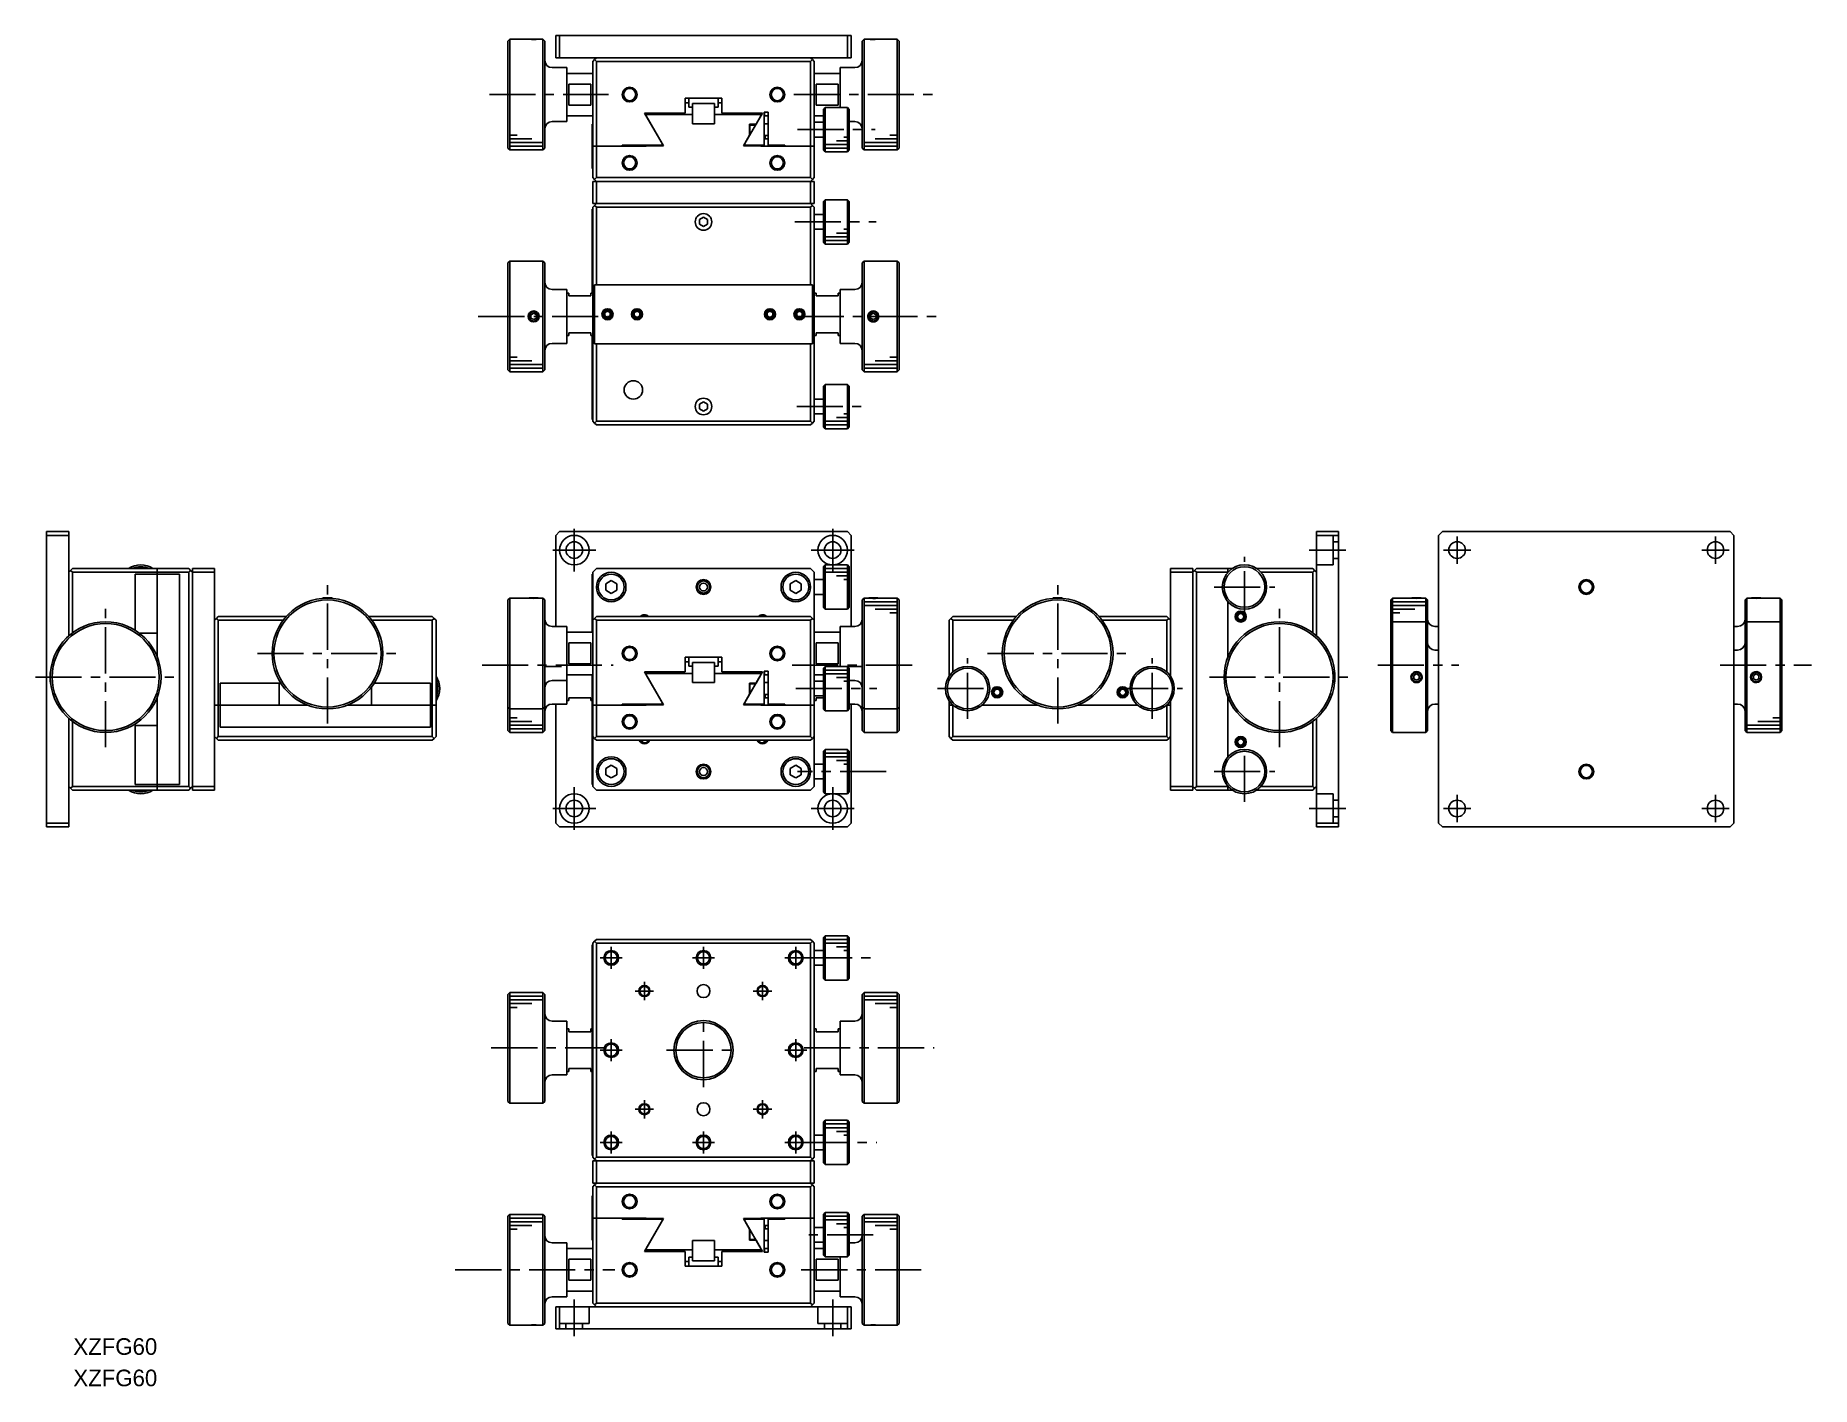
# Model space of a CAD drawing. Extents: x -78 to 403, y 26 to 392.
import ezdxf

# ---------------------------------------------------------------- set-up
doc = ezdxf.new("R2010")
doc.units = 0
doc.header["$LTSCALE"] = 10
doc.linetypes.add('CENTER', pattern=[2, 1.25, -0.25, 0.25, -0.25])
doc.linetypes.add('DASHED', pattern=[3.5, 2, -1.5])
doc.layers.get('0').update_dxf_attribs({"linetype": 'CONTINUOUS'})
doc.layers.add('CENTER', color=1, linetype='CENTER')
doc.styles.get("Standard").update_dxf_attribs({"font": 'FGP教科書体NT-M'})

msp = doc.modelspace()

# ---------------------------------------------------------------- texts
at = {"color": 7}
for p in [(-67.706901, 34.131242), (-67.706901, 25.624757)]:
    msp.add_text('XZFG60', height=4.5, dxfattribs=at).set_placement(p)

# ---------------------------------------------------------------- linework, layer by layer
at = {"color": 7, "linetype": 'CONTINUOUS'}
for p, q in [((50.508909, 390.518389), (50.008909, 390.018389)), ((50.008909, 361.018389), (50.008909, 390.018389)), ((50.508909, 390.518389), (50.508909, 360.518389)), ((55.699696, 390.518389), (50.508909, 390.518389)), ((55.758909, 390.547995), (55.699696, 390.518389)), ((55.758909, 390.547995), (58.258909, 390.547995)), ((58.318121, 390.518389), (58.258909, 390.547995)), ((59.508909, 390.518389), (58.508904, 390.518389)), ((59.508909, 360.518389), (59.508909, 390.518389)), ((60.008909, 390.018389), (59.508909, 390.518389)), ((60.008909, 390.018389), (60.008909, 361.018389)), ((63.008909, 385.518389), (63.008909, 391.518389)), ((63.008909, 391.518389), (64.008909, 391.518389)), ((64.008909, 391.518389), (64.008909, 385.518389)), ((142.008909, 391.518389), (64.008909, 391.518389)), ((142.008909, 385.518389), (142.008909, 391.518389)), ((142.008909, 391.518389), (143.008909, 391.518389)), ((143.008909, 391.518389), (143.008909, 385.518389)), ((146.508909, 390.518389), (146.008909, 390.018389)), ((146.008909, 390.018389), (146.008909, 361.018389)), ((146.508909, 360.518389), (146.508909, 390.518389)), ((147.699696, 390.518389), (146.508909, 390.518389)), ((147.758909, 390.547995), (147.699696, 390.518389)), ((150.258909, 390.547995), (147.758909, 390.547995)), ((150.318121, 390.518389), (150.258909, 390.547995)), ((155.508909, 390.518389), (150.508904, 390.518389)), ((155.508909, 390.518389), (155.508909, 360.518389)), ((156.008909, 390.018389), (155.508909, 390.518389)), ((156.008909, 361.018389), (156.008909, 390.018389)), ((64.008909, 385.518389), (63.008909, 385.518389)), ((64.008909, 385.518389), (142.008909, 385.518389)), ((73.008909, 384.518389), (73.508909, 385.018389)), ((73.508909, 385.018389), (74.008909, 385.518389)), ((73.508909, 385.018389), (74.008909, 384.518389)), ((132.008909, 385.518389), (132.508909, 385.018389)), ((132.008909, 384.518389), (132.508909, 385.018389)), ((132.508909, 385.018389), (133.008909, 384.518389)), ((143.008909, 385.518389), (142.008909, 385.518389)), ((66.008909, 382.818389), (62.008909, 382.818389)), ((66.008909, 382.818389), (66.008909, 368.218389)), ((73.008909, 381.268389), (66.008909, 381.268389)), ((73.008909, 361.518389), (73.008909, 384.518389)), ((74.008909, 384.518389), (74.008909, 361.518389)), ((132.008909, 384.518389), (74.008909, 384.518389)), ((132.008909, 361.518389), (132.008909, 384.518389)), ((133.008909, 384.518389), (133.008909, 361.518389)), ((140.008909, 381.268389), (133.008909, 381.268389)), ((140.008909, 382.818389), (140.008909, 372.018389)), ((144.008909, 382.818389), (140.008909, 382.818389)), ((66.508909, 372.678935), (66.508909, 378.357843)), ((66.508909, 378.357843), (72.508909, 378.357843)), ((72.508909, 378.357843), (72.508909, 372.678935)), ((133.508909, 378.357843), (139.508909, 378.357843)), ((133.508909, 372.678935), (133.508909, 378.357843)), ((139.508909, 378.357843), (139.508909, 372.678935)), ((72.508909, 372.678935), (66.508909, 372.678935)), ((87.044807, 370.518389), (98.008909, 370.518389)), ((91.808909, 362.266723), (87.044807, 370.518389)), ((98.008909, 370.518389), (98.008909, 374.518389)), ((98.008909, 374.518389), (108.008909, 374.518389)), ((98.008909, 373.268389), (99.008909, 373.268389)), ((99.008909, 374.518389), (99.008909, 372.093389)), ((99.008909, 372.093389), (100.058909, 372.093389)), ((100.058909, 367.618389), (100.058909, 373.118389)), ((105.958909, 373.118389), (100.058909, 373.118389)), ((105.958909, 367.618389), (105.958909, 373.118389)), ((105.958909, 372.093389), (107.008909, 372.093389)), ((107.008909, 374.518389), (107.008909, 372.093389)), ((107.008909, 373.268389), (108.008909, 373.268389)), ((108.008909, 374.518389), (108.008909, 370.518389)), ((108.008909, 370.518389), (118.97301, 370.518389)), ((118.97301, 370.518389), (114.208909, 362.266723)), ((119.408909, 370.718389), (120.508909, 370.718389)), ((119.408909, 361.818389), (119.408909, 370.718389)), ((119.508909, 370.718389), (119.508909, 369.768389)), ((120.508909, 370.718389), (120.508909, 361.818389)), ((139.508909, 372.678935), (133.508909, 372.678935)), ((136.008909, 372.018389), (135.508909, 371.518389)), ((135.508909, 360.518389), (135.508909, 371.518389)), ((136.008909, 372.018389), (136.008909, 360.018389)), ((142.008909, 372.018389), (136.008909, 372.018389)), ((142.008909, 360.018738), (142.008909, 372.018389)), ((142.508909, 371.518389), (142.008909, 372.018389)), ((142.508909, 371.518389), (142.508909, 360.518709)), ((62.008909, 368.218389), (66.008909, 368.218389)), ((66.008909, 369.768389), (73.008909, 369.768389)), ((73.008909, 367.518389), (72.858909, 367.518389)), ((72.858909, 367.518389), (72.858909, 361.518389)), ((87.508909, 370.118389), (87.508909, 369.718313)), ((100.008909, 370.118389), (87.508909, 370.118389)), ((87.508909, 369.718313), (92.185402, 361.618389)), ((100.008909, 367.618389), (100.008909, 370.118389)), ((106.008909, 367.618389), (100.008909, 367.618389)), ((106.008909, 370.118389), (106.008909, 367.618389)), ((118.508909, 370.118389), (106.008909, 370.118389)), ((115.508909, 367.518389), (117.238782, 367.518389)), ((115.508909, 364.522161), (115.508909, 367.518389)), ((115.608909, 367.268389), (115.508909, 367.168389)), ((115.608909, 367.268389), (115.608909, 364.768389)), ((117.096622, 367.268389), (115.608909, 367.268389)), ((117.238782, 367.518389), (118.508909, 369.718313)), ((118.508909, 369.718313), (118.508909, 370.118389)), ((120.508909, 367.618389), (119.408909, 367.618389)), ((119.508909, 369.768389), (120.508909, 369.768389)), ((133.008909, 369.768389), (135.508909, 369.768389)), ((135.508909, 368.018389), (133.008928, 368.018389)), ((142.508909, 368.218389), (144.008909, 368.218389)), ((50.008909, 361.018389), (50.508909, 360.518389)), ((59.508909, 360.518389), (60.008909, 361.018389)), ((73.008909, 361.518389), (72.858909, 361.518389)), ((73.008909, 361.518389), (72.858909, 361.518389)), ((72.858909, 361.518389), (72.858909, 355.518389)), ((73.008909, 353.018389), (73.008909, 361.518389)), ((73.008909, 361.518389), (74.008909, 361.518389)), ((74.008909, 361.518389), (73.008909, 361.518389)), ((74.008909, 361.518389), (74.008909, 353.018389)), ((81.008909, 361.518389), (74.008909, 361.518389)), ((74.008909, 361.518389), (81.008909, 361.518389)), ((81.008909, 361.518389), (81.008909, 361.818389)), ((81.008909, 361.818389), (91.808909, 361.818389)), ((87.508909, 361.518389), (81.008909, 361.518389)), ((81.658909, 361.818389), (81.658909, 361.518389)), ((86.358909, 361.518389), (86.358909, 361.818389)), ((87.508909, 361.618389), (87.508909, 361.518389)), ((92.185402, 361.618389), (87.508909, 361.618389)), ((91.808909, 361.818389), (91.808909, 362.266723)), ((113.832415, 361.618389), (115.508909, 364.522161)), ((118.508909, 361.618389), (113.832415, 361.618389)), ((114.208909, 362.266723), (114.208909, 361.818389)), ((114.208909, 361.818389), (119.408909, 361.818389)), ((115.508909, 364.868389), (115.608909, 364.768389)), ((115.608909, 364.768389), (115.653246, 364.768389)), ((118.508909, 361.518389), (118.508909, 361.618389)), ((125.008909, 361.518389), (118.508909, 361.518389)), ((119.408909, 364.418389), (120.508909, 364.418389)), ((119.408909, 363.818389), (119.458909, 363.768389)), ((119.458909, 363.768389), (119.708909, 363.518389)), ((119.708909, 364.418389), (119.708909, 363.518389)), ((119.708909, 363.518389), (120.508889, 363.518389)), ((120.508909, 361.818389), (125.008909, 361.818389)), ((125.008909, 361.818389), (125.008909, 361.518389)), ((132.008909, 361.518389), (125.008909, 361.518389)), ((125.008909, 361.518389), (132.008909, 361.518389)), ((132.008909, 353.018389), (132.008909, 361.518389)), ((132.008909, 361.518389), (133.008909, 361.518389)), ((133.008909, 361.518389), (132.008909, 361.518389)), ((133.008909, 361.518389), (133.008909, 353.018389)), ((133.008928, 364.018389), (135.508909, 364.018389)), ((146.008909, 361.018389), (146.508909, 360.518389)), ((155.508909, 360.518389), (156.008909, 361.018389)), ((50.508909, 360.518389), (59.508909, 360.518389)), ((135.508909, 360.518389), (136.008909, 360.018389)), ((136.008909, 360.018389), (142.008909, 360.018389)), ((142.008909, 360.018389), (142.508909, 360.518389)), ((142.008909, 360.018389), (142.008909, 360.018738)), ((142.508909, 360.518709), (142.508909, 360.518389)), ((146.508909, 360.518389), (155.508909, 360.518389)), ((72.858909, 355.518389), (73.008909, 355.518389)), ((73.508909, 352.518389), (73.008909, 353.018389)), ((73.008909, 346.018389), (73.008909, 352.018389)), ((73.008909, 352.018389), (74.008909, 352.018389)), ((74.008909, 353.018389), (73.508909, 352.518389)), ((73.508909, 352.518389), (74.008909, 352.018389)), ((74.008909, 353.018389), (132.008909, 353.018389)), ((74.008909, 352.018389), (74.008909, 346.018389)), ((132.008909, 352.018389), (74.008909, 352.018389)), ((132.508909, 352.518389), (132.008909, 353.018389)), ((132.008909, 352.018389), (132.508909, 352.518389)), ((132.008909, 346.018389), (132.008909, 352.018389)), ((132.008909, 352.018389), (133.008909, 352.018389)), ((133.008909, 353.018389), (132.508909, 352.518389)), ((133.008909, 352.018389), (133.008909, 346.018389)), ((136.008909, 347.018389), (135.508909, 346.518389)), ((135.508909, 341.077751), (135.508909, 346.518389)), ((136.008909, 347.018389), (136.008909, 341.083148)), ((142.008909, 347.018389), (136.008909, 347.018389)), ((142.008909, 335.018389), (142.008909, 347.018389)), ((142.508909, 346.518389), (142.008909, 347.018389)), ((142.508909, 346.518389), (142.508909, 335.518389)), ((73.008909, 344.518389), (72.858909, 344.518389)), ((72.858909, 344.518389), (72.858909, 328.518389)), ((74.008909, 346.018389), (73.008909, 346.018389)), ((73.508909, 345.518389), (73.008909, 345.018389)), ((73.008909, 287.018389), (73.008909, 345.018389)), ((74.008909, 346.018389), (73.508909, 345.518389)), ((73.508909, 345.518389), (74.008909, 345.018389)), ((74.008909, 346.018389), (132.008909, 346.018389)), ((74.008909, 345.018389), (74.008909, 324.018389)), ((132.008909, 345.018389), (74.008909, 345.018389)), ((101.903202, 340.393292), (101.914705, 341.66341)), ((101.914705, 341.66341), (103.020412, 342.288507)), ((103.020412, 342.288507), (101.914705, 341.66341)), ((103.020412, 342.288507), (104.114615, 341.643486)), ((104.114615, 341.643486), (103.020412, 342.288507)), ((104.114615, 341.643486), (104.103112, 340.373367)), ((133.008909, 346.018389), (132.008909, 346.018389)), ((132.508909, 345.518389), (132.008909, 346.018389)), ((132.008909, 345.018389), (132.508909, 345.518389)), ((132.008909, 324.018389), (132.008909, 345.018389)), ((133.008909, 345.018389), (132.508909, 345.518389)), ((133.008909, 345.018389), (133.008909, 287.018389)), ((135.508909, 343.018389), (133.008928, 343.018389)), ((102.997405, 339.74827), (101.903202, 340.393292)), ((104.103112, 340.373367), (102.997405, 339.74827)), ((133.008928, 339.018389), (135.508909, 339.018389)), ((135.508909, 335.518389), (135.508909, 341.077751)), ((136.008909, 341.083148), (136.008909, 335.018389)), ((135.508909, 335.518389), (136.008909, 335.018389)), ((136.008909, 335.018389), (142.008909, 335.018389)), ((142.008909, 335.018389), (142.508909, 335.518389)), ((50.508909, 330.418389), (50.008909, 329.918389)), ((50.008909, 315.418389), (50.008909, 329.918389)), ((50.508909, 330.418389), (50.508909, 315.418389)), ((59.508909, 330.418389), (50.508909, 330.418389)), ((59.508909, 300.418389), (59.508909, 330.418389)), ((60.008909, 329.918389), (59.508909, 330.418389)), ((60.008909, 329.918389), (60.008909, 300.918389)), ((73.008909, 328.518389), (72.858909, 328.518389)), ((72.858909, 328.018389), (72.858909, 328.508389)), ((72.858909, 327.018389), (72.858909, 328.018389)), ((146.508909, 330.418389), (146.008909, 329.918389)), ((146.008909, 329.918389), (146.008909, 300.918389)), ((146.508909, 300.418389), (146.508909, 330.418389)), ((155.508909, 330.418389), (146.508909, 330.418389)), ((155.508909, 330.418389), (155.508909, 315.418389)), ((156.008909, 329.918389), (155.508909, 330.418389)), ((156.008909, 315.418389), (156.008909, 329.918389)), ((66.008909, 322.718389), (62.008909, 322.718389)), ((66.008909, 322.718389), (66.008909, 308.118389)), ((72.858909, 326.018389), (72.858909, 327.018389)), ((72.858909, 325.018389), (72.858909, 326.018389)), ((72.858909, 324.018389), (72.858909, 325.018389)), ((72.858909, 323.018389), (72.858909, 324.018389)), ((72.858909, 322.018389), (72.858909, 323.018389)), ((73.508909, 324.018389), (74.008909, 324.018389)), ((73.508909, 308.018389), (73.508909, 324.018389)), ((74.008909, 324.018389), (132.008909, 324.018389)), ((132.008909, 324.018389), (132.508909, 324.018389)), ((132.508909, 324.018389), (132.508909, 308.018389)), ((140.008909, 322.718389), (140.008909, 308.118389)), ((144.008909, 322.718389), (140.008909, 322.718389)), ((66.508909, 321.768389), (66.008909, 321.768389)), ((66.508909, 321.018389), (66.508909, 321.768389)), ((72.508909, 321.018389), (66.508909, 321.018389)), ((72.508909, 321.768389), (72.508909, 321.018389)), ((73.008909, 321.768389), (72.508909, 321.768389)), ((72.858909, 321.768389), (72.858909, 322.018389)), ((133.508909, 321.768389), (133.008909, 321.768389)), ((133.508909, 321.018389), (133.508909, 321.768389)), ((139.508909, 321.018389), (133.508909, 321.018389)), ((139.508909, 321.768389), (139.508909, 321.018389)), ((140.008909, 321.768389), (139.508909, 321.768389)), ((50.008909, 300.918389), (50.008909, 315.418389)), ((50.508909, 315.418389), (50.508909, 300.418389)), ((57.008909, 316.284414), (56.258909, 315.851402)), ((56.258909, 315.851402), (56.258909, 314.985376)), ((56.258909, 314.985376), (57.008909, 314.552363)), ((57.758909, 315.851402), (57.008909, 316.284414)), ((57.008909, 314.552363), (57.758909, 314.985376)), ((57.758909, 314.985376), (57.758909, 315.851402)), ((76.258909, 316.451402), (77.008909, 316.884414)), ((76.258909, 315.585376), (76.258909, 316.451402)), ((77.008909, 315.152363), (76.258909, 315.585376)), ((77.008909, 316.884414), (77.758909, 316.451402)), ((77.758909, 315.585376), (77.008909, 315.152363)), ((77.758909, 316.451402), (77.758909, 315.585376)), ((84.258909, 316.451402), (85.008909, 316.884414)), ((84.258909, 315.585376), (84.258909, 316.451402)), ((85.008909, 315.152363), (84.258909, 315.585376)), ((85.008909, 316.884414), (85.758909, 316.451402)), ((85.758909, 315.585376), (85.008909, 315.152363)), ((85.758909, 316.451402), (85.758909, 315.585376)), ((120.258909, 316.451402), (121.008909, 316.884414)), ((120.258909, 315.585376), (120.258909, 316.451402)), ((121.008909, 315.152363), (120.258909, 315.585376)), ((121.008909, 316.884414), (121.758909, 316.451402)), ((121.758909, 315.585376), (121.008909, 315.152363)), ((121.758909, 316.451402), (121.758909, 315.585376)), ((128.258909, 316.451402), (129.008909, 316.884414)), ((128.258909, 315.585376), (128.258909, 316.451402)), ((129.008909, 315.152363), (128.258909, 315.585376)), ((129.008909, 316.884414), (129.758909, 316.451402)), ((129.758909, 315.585376), (129.008909, 315.152363)), ((129.758909, 316.451402), (129.758909, 315.585376)), ((148.258909, 315.851402), (149.008909, 316.284414)), ((148.258909, 314.985376), (148.258909, 315.851402)), ((149.008909, 314.552363), (148.258909, 314.985376)), ((149.008909, 316.284414), (149.758909, 315.851402)), ((149.758909, 314.985376), (149.008909, 314.552363)), ((149.758909, 315.851402), (149.758909, 314.985376)), ((155.508909, 315.418389), (155.508909, 300.418389)), ((156.008909, 300.918389), (156.008909, 315.418389)), ((62.008909, 308.118389), (66.008909, 308.118389)), ((66.008909, 310.268389), (66.508909, 310.268389)), ((66.508909, 310.268389), (66.508909, 311.018389)), ((66.508909, 311.018389), (72.508909, 311.018389)), ((72.508909, 311.018389), (72.508909, 310.268389)), ((72.508909, 310.268389), (73.008909, 310.268389)), ((72.858909, 310.018389), (72.858909, 310.268389)), ((72.858909, 309.018389), (72.858909, 310.018389)), ((72.858909, 308.018389), (72.858909, 309.018389)), ((72.858909, 307.018389), (72.858909, 308.018389)), ((74.008909, 308.018389), (73.508909, 308.018389)), ((74.008909, 308.018389), (74.008909, 287.018389)), ((132.008909, 308.018389), (74.008909, 308.018389)), ((132.008909, 287.018389), (132.008909, 308.018389)), ((132.508909, 308.018389), (132.008909, 308.018389)), ((133.008909, 310.268389), (133.508909, 310.268389)), ((133.508909, 310.268389), (133.508909, 311.018389)), ((133.508909, 311.018389), (139.508909, 311.018389)), ((139.508909, 311.018389), (139.508909, 310.268389)), ((139.508909, 310.268389), (140.008909, 310.268389)), ((140.008909, 308.118389), (144.008909, 308.118389)), ((72.858909, 306.018389), (72.858909, 307.018389)), ((72.858909, 305.018389), (72.858909, 306.018389)), ((72.858909, 304.018389), (72.858909, 305.018389)), ((72.858909, 303.528389), (72.858909, 304.018389)), ((73.008909, 303.518389), (72.858909, 303.518389)), ((72.858909, 303.518389), (72.858909, 287.518389)), ((50.008909, 300.918389), (50.508909, 300.418389)), ((50.508909, 300.418389), (59.508909, 300.418389)), ((59.508909, 300.418389), (60.008909, 300.918389)), ((146.008909, 300.918389), (146.508909, 300.418389)), ((146.508909, 300.418389), (155.508909, 300.418389)), ((155.508909, 300.418389), (156.008909, 300.918389)), ((136.008909, 297.018389), (135.508909, 296.518389)), ((135.508909, 291.077751), (135.508909, 296.518389)), ((136.008909, 297.018389), (136.008909, 291.083148)), ((142.008909, 297.018389), (136.008909, 297.018389)), ((142.008909, 285.018389), (142.008909, 297.018389)), ((142.508909, 296.518389), (142.008909, 297.018389)), ((142.508909, 296.518389), (142.508909, 285.518389)), ((101.903202, 290.393292), (101.914705, 291.66341)), ((102.997405, 289.74827), (101.903202, 290.393292)), ((101.914705, 291.66341), (103.020412, 292.288507)), ((103.020412, 292.288507), (101.914705, 291.66341)), ((104.103112, 290.373367), (102.997405, 289.74827)), ((103.020412, 292.288507), (104.114615, 291.643486)), ((104.114615, 291.643486), (103.020412, 292.288507)), ((104.114615, 291.643486), (104.103112, 290.373367)), ((135.508909, 293.018389), (133.008928, 293.018389)), ((133.008928, 289.018389), (135.508909, 289.018389)), ((135.508909, 285.518389), (135.508909, 291.077751)), ((136.008909, 291.083148), (136.008909, 285.018389)), ((73.008909, 287.518389), (72.858909, 287.518389)), ((73.008909, 287.018389), (73.508909, 286.518389)), ((73.508909, 286.518389), (74.008909, 287.018389)), ((73.508909, 286.518389), (74.008909, 286.018389)), ((74.008909, 287.018389), (132.008909, 287.018389)), ((132.008909, 286.018389), (74.008909, 286.018389)), ((132.008909, 287.018389), (132.508909, 286.518389)), ((132.008909, 286.018389), (132.508909, 286.518389)), ((132.508909, 286.518389), (133.008909, 287.018389)), ((135.508909, 285.518389), (136.008909, 285.018389)), ((136.008909, 285.018389), (142.008909, 285.018389)), ((142.008909, 285.018389), (142.508909, 285.518389)), ((-74.950093, 257.122812), (-68.950093, 257.122812)), ((-74.950093, 256.122812), (-74.950093, 257.122812)), ((-68.950093, 256.122812), (-74.950093, 256.122812)), ((-74.950093, 256.122812), (-74.950093, 178.122812)), ((-68.950093, 257.122812), (-68.950093, 256.122812)), ((-68.950093, 228.903152), (-68.950093, 256.122812)), ((64.008909, 257.122812), (63.008909, 256.122812)), ((63.008909, 231.422812), (63.008909, 256.122812)), ((64.008909, 257.122812), (142.008909, 257.122812)), ((143.008909, 256.122812), (142.008909, 257.122812)), ((143.008909, 256.122812), (143.008909, 231.422812)), ((269.059732, 257.122812), (275.059732, 257.122812)), ((269.059732, 256.122812), (269.059732, 257.122812)), ((275.059732, 256.122812), (269.059732, 256.122812)), ((269.059732, 256.122812), (269.059732, 228.903152)), ((275.059732, 257.122812), (275.059732, 256.122812)), ((275.059732, 178.122812), (275.059732, 256.122812)), ((303.173725, 257.122812), (302.173725, 256.122812)), ((302.173725, 178.122812), (302.173725, 256.122812)), ((303.173725, 257.122812), (381.173725, 257.122812)), ((382.173725, 256.122812), (381.173725, 257.122812)), ((382.173725, 256.122812), (382.173725, 178.122812)), ((-68.450093, 246.622812), (-68.950093, 246.122812)), ((-68.450093, 246.622812), (-67.950093, 247.122812)), ((-67.950093, 246.122812), (-68.450093, 246.622812)), ((-67.950093, 247.122812), (-44.950093, 247.122812)), ((-44.950093, 246.122812), (-67.950093, 246.122812)), ((-67.950093, 246.122812), (-67.950093, 229.722812)), ((-50.950093, 245.622812), (-44.950093, 245.622812)), ((-50.950093, 230.41139), (-50.950093, 245.622812)), ((-44.950093, 246.122812), (-44.950093, 247.122812)), ((-44.950093, 247.122812), (-36.450093, 247.122812)), ((-44.950093, 247.122812), (-44.950093, 246.122812)), ((-44.950093, 246.122812), (-44.950093, 245.632812)), ((-36.450093, 246.122812), (-44.950093, 246.122812)), ((-44.950093, 245.632812), (-44.950093, 246.122812)), ((-44.950093, 245.622812), (-44.950093, 242.132812)), ((-44.950093, 245.622812), (-44.950093, 242.132812)), ((-44.950093, 245.622812), (-38.950093, 245.622812)), ((-38.950093, 188.622812), (-38.950093, 245.622812)), ((-36.450093, 247.122812), (-35.950093, 246.622812)), ((-35.950093, 246.622812), (-36.450093, 246.122812)), ((-36.450093, 188.122812), (-36.450093, 246.122812)), ((-35.950093, 246.622812), (-35.450093, 246.122812)), ((-35.450093, 247.122812), (-29.450093, 247.122812)), ((-35.450093, 246.122812), (-35.450093, 247.122812)), ((-29.450093, 246.122812), (-35.450093, 246.122812)), ((-35.450093, 246.122812), (-35.450093, 188.122812)), ((-29.450093, 247.122812), (-29.450093, 246.122812)), ((-29.450093, 188.122812), (-29.450093, 246.122812)), ((72.858909, 245.622812), (73.008909, 245.622812)), ((72.858909, 229.872812), (72.858909, 245.622812)), ((74.008909, 247.122812), (73.008909, 246.122812)), ((73.008909, 233.122812), (73.008909, 246.122812)), ((74.008909, 247.122812), (132.008909, 247.122812)), ((133.008909, 246.122812), (132.008909, 247.122812)), ((133.008909, 246.122812), (133.008909, 233.122812)), ((136.008909, 248.122812), (135.508909, 247.622812)), ((135.508909, 236.622812), (135.508909, 247.622812)), ((136.008909, 248.122812), (136.008909, 236.122812)), ((142.008909, 248.122812), (136.008909, 248.122812)), ((142.008909, 242.187571), (142.008909, 248.122812)), ((142.508909, 247.622812), (142.008909, 248.122812)), ((142.508909, 247.622812), (142.508909, 242.182174)), ((229.559732, 247.122812), (235.559732, 247.122812)), ((229.559732, 246.122812), (229.559732, 247.122812)), ((235.559732, 246.122812), (229.559732, 246.122812)), ((229.559732, 246.122812), (229.559732, 217.939437)), ((235.559732, 247.122812), (235.559732, 246.122812)), ((235.559732, 246.122812), (236.059732, 246.622812)), ((235.559732, 188.122812), (235.559732, 246.122812)), ((236.059732, 246.622812), (236.559732, 247.122812)), ((236.559732, 246.122812), (236.059732, 246.622812)), ((236.559732, 247.122812), (245.059732, 247.122812)), ((245.059732, 246.122812), (236.559732, 246.122812)), ((236.559732, 246.122812), (236.559732, 188.122812)), ((245.059732, 247.122812), (245.059732, 246.122812)), ((245.059732, 246.122812), (245.059732, 247.122812)), ((245.059732, 247.122812), (246.243108, 247.122812)), ((245.059732, 246.091439), (245.059732, 246.122812)), ((245.059732, 246.122812), (245.059732, 246.091439)), ((245.087597, 246.122812), (245.059732, 246.122812)), ((252.876357, 247.122812), (268.059732, 247.122812)), ((268.059732, 246.122812), (254.031868, 246.122812)), ((268.059732, 247.122812), (268.559732, 246.622812)), ((268.559732, 246.622812), (268.059732, 246.122812)), ((268.059732, 229.722812), (268.059732, 246.122812)), ((269.059732, 246.122812), (268.559732, 246.622812)), ((-44.950093, 242.132812), (-44.950093, 242.122812)), ((-44.950093, 242.132812), (-44.950093, 242.122812)), ((-44.950093, 242.122812), (-44.950093, 242.112812)), ((-44.950093, 242.122812), (-44.950093, 242.112812)), ((-44.950093, 242.112812), (-44.950093, 241.222812)), ((-44.950093, 242.112812), (-44.950093, 241.232812)), ((-44.950093, 241.232812), (-44.950093, 241.222812)), ((-44.950093, 241.222812), (-44.950093, 241.132812)), ((-44.950093, 241.222812), (-44.950093, 241.212812)), ((-44.950093, 241.212812), (-44.950093, 241.122812)), ((-44.950093, 241.132812), (-44.950093, 241.122812)), ((-44.950093, 241.122812), (-44.950093, 241.112812)), ((-44.950093, 241.122812), (-44.950093, 240.332812)), ((-44.950093, 241.112812), (-44.950093, 240.322812)), ((76.508909, 242.988837), (78.008909, 243.854863)), ((76.508909, 241.256787), (76.508909, 242.988837)), ((78.008909, 240.390761), (76.508909, 241.256787)), ((78.008909, 243.854863), (79.508909, 242.988837)), ((79.508909, 241.256787), (78.008909, 240.390761)), ((79.508909, 242.988837), (79.508909, 241.256787)), ((126.508909, 242.988837), (128.008909, 243.854863)), ((126.508909, 241.256787), (126.508909, 242.988837)), ((128.008909, 240.390761), (126.508909, 241.256787)), ((128.008909, 243.854863), (129.508909, 242.988837)), ((129.508909, 241.256787), (128.008909, 240.390761)), ((129.508909, 242.988837), (129.508909, 241.256787)), ((135.508909, 244.122812), (133.008928, 244.122812)), ((142.008909, 236.122812), (142.008909, 242.187571)), ((142.508909, 242.182174), (142.508909, 236.622812)), ((-44.950093, 240.332812), (-44.950093, 240.322812)), ((-44.950093, 240.322812), (-44.950093, 240.132812)), ((-44.950093, 240.322812), (-44.950093, 240.312812)), ((-44.950093, 240.312812), (-44.950093, 240.122812)), ((-44.950093, 240.132812), (-44.950093, 240.122812)), ((-44.950093, 240.122812), (-44.950093, 240.112812)), ((-44.950093, 240.122812), (-44.950093, 239.432812)), ((-44.950093, 240.112812), (-44.950093, 239.422812)), ((-44.950093, 239.432812), (-44.950093, 239.422812)), ((-44.950093, 239.422812), (-44.950093, 239.132812)), ((-44.950093, 239.422812), (-44.950093, 239.412812)), ((-44.950093, 239.412812), (-44.950093, 239.122812)), ((-44.950093, 239.132812), (-44.950093, 239.122812)), ((-44.950093, 239.122812), (-44.950093, 239.112812)), ((-44.950093, 239.122812), (-44.950093, 238.532812)), ((-44.950093, 239.112812), (-44.950093, 238.522812)), ((-44.950093, 238.532812), (-44.950093, 238.522812)), ((-44.950093, 238.522812), (-44.950093, 238.132812)), ((-44.950093, 238.522812), (-44.950093, 238.512812)), ((-44.950093, 238.512812), (-44.950093, 238.122812)), ((-44.950093, 238.132812), (-44.950093, 238.122812)), ((-44.950093, 238.122812), (-44.950093, 238.112812)), ((-44.950093, 238.122812), (-44.950093, 237.632812)), ((-44.950093, 238.112812), (-44.950093, 237.622812)), ((-44.950093, 237.632812), (-44.950093, 237.622812)), ((-44.950093, 237.622812), (-44.950093, 237.132812)), ((-44.950093, 237.622812), (-44.950093, 237.612812)), ((-44.950093, 237.612812), (-44.950093, 237.122812)), ((-44.950093, 237.132812), (-44.950093, 237.122812)), ((-44.950093, 237.122812), (-44.950093, 237.112812)), ((-44.950093, 237.122812), (-44.950093, 236.732812)), ((-44.950093, 237.112812), (-44.950093, 236.722812)), ((-44.950093, 236.732812), (-44.950093, 236.722812)), ((-44.950093, 236.722812), (-44.950093, 236.132812)), ((-44.950093, 236.722812), (-44.950093, 236.712812)), ((-44.950093, 236.712812), (-44.950093, 236.122812)), ((-44.950093, 236.132812), (-44.950093, 236.122812)), ((-44.950093, 236.122812), (-44.950093, 236.112812)), ((-44.950093, 236.122812), (-44.950093, 235.832812)), ((-44.950093, 236.112812), (-44.950093, 235.822812)), ((-44.950093, 235.832812), (-44.950093, 235.822812)), ((-44.950093, 235.822812), (-44.950093, 235.132812)), ((-44.950093, 235.822812), (-44.950093, 235.812812)), ((-44.950093, 235.812812), (-44.950093, 235.122812)), ((-0.100093, 239.152418), (1.149907, 239.152418)), ((1.149907, 239.152418), (2.399907, 239.152418)), ((50.508909, 239.122812), (50.008909, 238.622812)), ((50.008909, 209.622812), (50.008909, 238.622812)), ((50.508909, 239.122812), (50.508909, 209.122812)), ((55.699696, 239.122812), (50.508909, 239.122812)), ((55.758909, 239.152418), (55.699696, 239.122812)), ((55.758909, 239.152418), (58.258909, 239.152418)), ((58.318121, 239.122812), (58.258909, 239.152418)), ((59.508909, 239.122812), (58.508904, 239.122812)), ((59.508909, 209.122812), (59.508909, 239.122812)), ((60.008909, 238.622812), (59.508909, 239.122812)), ((60.008909, 238.622812), (60.008909, 209.622812)), ((133.008928, 240.122812), (135.508909, 240.122812)), ((135.508909, 236.622812), (136.008909, 236.122812)), ((136.008909, 236.122812), (142.008909, 236.122812)), ((142.008909, 236.122812), (142.508909, 236.622812)), ((146.508909, 239.122812), (146.008909, 238.622812)), ((146.008909, 238.622812), (146.008909, 209.622812)), ((146.508909, 209.122812), (146.508909, 239.122812)), ((147.699696, 239.122812), (146.508909, 239.122812)), ((147.758909, 239.152418), (147.699696, 239.122812)), ((150.258909, 239.152418), (147.758909, 239.152418)), ((150.318121, 239.122812), (150.258909, 239.152418)), ((155.508909, 239.122812), (150.508904, 239.122812)), ((155.508909, 239.122812), (155.508909, 209.122812)), ((156.008909, 238.622812), (155.508909, 239.122812)), ((156.008909, 209.622812), (156.008909, 238.622812)), ((198.959732, 239.152418), (197.709732, 239.152418)), ((200.209732, 239.152418), (198.959732, 239.152418)), ((245.059732, 223.107977), (245.059732, 238.154185)), ((245.059732, 238.154185), (245.059732, 223.107977)), ((289.673725, 239.122812), (289.173725, 238.622812)), ((289.173725, 238.622812), (289.173725, 232.222812)), ((289.673725, 232.722812), (289.673725, 239.122812)), ((294.67373, 239.122812), (289.673725, 239.122812)), ((294.923725, 239.152418), (294.864512, 239.122812)), ((297.423725, 239.152418), (294.923725, 239.152418)), ((297.482938, 239.122812), (297.423725, 239.152418)), ((298.673725, 239.122812), (297.482938, 239.122812)), ((298.673725, 239.122812), (298.673725, 232.722812)), ((299.173725, 238.622812), (298.673725, 239.122812)), ((299.173725, 232.222812), (299.173725, 238.622812)), ((385.673725, 239.122812), (385.173725, 238.622812)), ((385.173725, 232.222812), (385.173725, 238.622812)), ((385.673725, 239.122812), (385.673725, 232.722812)), ((386.67373, 239.122812), (385.673725, 239.122812)), ((386.923725, 239.152418), (386.864512, 239.122812)), ((386.923725, 239.152418), (389.287483, 239.152418)), ((389.287483, 239.152418), (389.423725, 239.152418)), ((389.482938, 239.122812), (389.423725, 239.152418)), ((394.673725, 239.122812), (389.67372, 239.122812)), ((394.673725, 232.722812), (394.673725, 239.122812)), ((395.173725, 238.622812), (394.673725, 239.122812)), ((395.173725, 238.622812), (395.173725, 232.222812)), ((-44.950093, 235.132812), (-44.950093, 235.122812)), ((-44.950093, 235.122812), (-44.950093, 235.112812)), ((-44.950093, 235.122812), (-44.950093, 234.932812)), ((-44.950093, 235.112812), (-44.950093, 234.922812)), ((-44.950093, 234.932812), (-44.950093, 234.922812)), ((-44.950093, 234.922812), (-44.950093, 234.132812)), ((-44.950093, 234.922812), (-44.950093, 234.912812)), ((-44.950093, 234.912812), (-44.950093, 234.122812)), ((-44.950093, 234.132812), (-44.950093, 234.122812)), ((-44.950093, 234.122812), (-44.950093, 234.112812)), ((-44.950093, 234.122812), (-44.950093, 234.032812)), ((-44.950093, 234.112812), (-44.950093, 234.022812)), ((-44.950093, 234.032812), (-44.950093, 234.022812)), ((-44.950093, 234.022812), (-44.950093, 233.132812)), ((-44.950093, 234.022812), (-44.950093, 234.012812)), ((-44.950093, 234.012812), (-44.950093, 233.132812)), ((-44.950093, 233.132812), (-44.950093, 233.122812)), ((-44.950093, 233.132812), (-44.950093, 233.122812)), ((-44.950093, 233.122812), (-44.950093, 233.112812)), ((-44.950093, 233.122812), (-44.950093, 233.112812)), ((-44.950093, 233.112812), (-44.950093, 232.132812)), ((-44.950093, 233.112812), (-44.950093, 232.122812)), ((-44.950093, 232.132812), (-44.950093, 232.122812)), ((-44.950093, 232.122812), (-44.950093, 232.112812)), ((-44.950093, 232.122812), (-44.950093, 231.122812)), ((-44.950093, 232.112812), (-44.950093, 231.132812)), ((-44.950093, 231.132812), (-44.950093, 231.122812)), ((-44.950093, 231.122812), (-44.950093, 231.112812)), ((-44.950093, 231.122812), (-44.950093, 230.122812)), ((-44.950093, 231.112812), (-44.950093, 230.132812)), ((-29.450093, 233.122812), (-28.950093, 233.622812)), ((-28.950093, 233.622812), (-28.450093, 234.122812)), ((-28.950093, 233.622812), (-28.450093, 233.122812)), ((-28.450093, 234.122812), (-10.030433, 234.122812)), ((-28.450093, 233.122812), (-28.450093, 210.122812)), ((-10.850093, 233.122812), (-28.450093, 233.122812)), ((12.330247, 234.122812), (29.549907, 234.122812)), ((29.549907, 233.122812), (13.149907, 233.122812)), ((30.049907, 233.622812), (29.549907, 234.122812)), ((29.549907, 233.122812), (30.049907, 233.622812)), ((29.549907, 210.122812), (29.549907, 233.122812)), ((30.049907, 233.622812), (30.549907, 233.122812)), ((30.549907, 233.122812), (30.549907, 210.122812)), ((50.508909, 232.722812), (50.508909, 209.122812)), ((59.508909, 227.622812), (59.508909, 232.722812)), ((66.008909, 231.422812), (62.008909, 231.422812)), ((66.008909, 231.422812), (66.008909, 216.822812)), ((73.008909, 233.122812), (73.508909, 233.622812)), ((73.008909, 210.122812), (73.008909, 233.122812)), ((73.508909, 233.622812), (74.008909, 234.122812)), ((73.508909, 233.622812), (74.008909, 233.122812)), ((74.008909, 234.122812), (132.008909, 234.122812)), ((74.008909, 233.122812), (74.008909, 210.122812)), ((132.008909, 233.122812), (74.008909, 233.122812)), ((86.508909, 234.268456), (86.508909, 234.122812)), ((119.408909, 234.307084), (119.408909, 234.122812)), ((119.708909, 234.158428), (119.708909, 234.122812)), ((132.008909, 234.122812), (132.508909, 233.622812)), ((132.008909, 233.122812), (132.508909, 233.622812)), ((132.008909, 210.122812), (132.008909, 233.122812)), ((132.508909, 233.622812), (133.008909, 233.122812)), ((133.008909, 233.122812), (133.008909, 210.122812)), ((140.008909, 231.422812), (140.008909, 220.622812)), ((144.008909, 231.422812), (140.008909, 231.422812)), ((146.508909, 227.622812), (146.508909, 232.722812)), ((155.508909, 232.722812), (155.508909, 209.122812)), ((169.559732, 233.122812), (170.059732, 233.622812)), ((169.559732, 217.939437), (169.559732, 233.122812)), ((170.559732, 234.122812), (170.059732, 233.622812)), ((170.059732, 233.622812), (170.559732, 233.122812)), ((170.559732, 234.122812), (187.779393, 234.122812)), ((186.959732, 233.122812), (170.559732, 233.122812)), ((170.559732, 233.122812), (170.559732, 219.094948)), ((210.140072, 234.122812), (228.559732, 234.122812)), ((228.559732, 233.122812), (210.959732, 233.122812)), ((228.559732, 234.122812), (229.059732, 233.622812)), ((228.559732, 233.122812), (229.059732, 233.622812)), ((228.559732, 219.094948), (228.559732, 233.122812)), ((229.059732, 233.622812), (229.559732, 233.122812)), ((289.673725, 232.722812), (289.173725, 232.222812)), ((289.173725, 232.222812), (289.173725, 217.722812)), ((289.673725, 209.122812), (289.673725, 232.722812)), ((289.673725, 217.722812), (289.673725, 232.722812)), ((298.673725, 232.722812), (289.673725, 232.722812)), ((298.673725, 232.722812), (298.673725, 221.222812)), ((298.673725, 232.722812), (298.673725, 202.722812)), ((299.173725, 232.222812), (298.673725, 232.722812)), ((299.173725, 203.222812), (299.173725, 232.222812)), ((302.173725, 231.422812), (301.173725, 231.422812)), ((383.173725, 231.422812), (382.173725, 231.422812)), ((385.673725, 232.722812), (385.173725, 232.222812)), ((385.173725, 203.222812), (385.173725, 232.222812)), ((385.673725, 232.722812), (385.673725, 221.222812)), ((385.673725, 232.722812), (385.673725, 202.722812)), ((394.673725, 232.722812), (385.673725, 232.722812)), ((394.673725, 209.122812), (394.673725, 232.722812)), ((394.673725, 217.722812), (394.673725, 232.722812)), ((395.173725, 232.222812), (394.673725, 232.722812)), ((395.173725, 232.222812), (395.173725, 217.722812)), ((-44.950093, 229.622812), (-49.818281, 229.622812)), ((-44.950093, 230.132812), (-44.950093, 230.122812)), ((-44.950093, 230.122812), (-44.950093, 230.112812)), ((-44.950093, 230.122812), (-44.950093, 229.622812)), ((-44.950093, 230.112812), (-44.950093, 229.622812)), ((-44.950093, 229.622812), (-44.950093, 229.612812)), ((-44.950093, 229.612812), (-44.950093, 229.122812)), ((-44.950093, 229.122812), (-44.950093, 228.122812)), ((-44.950093, 228.122812), (-44.950093, 227.122812)), ((-44.950093, 227.122812), (-44.950093, 226.122812)), ((73.008909, 229.872812), (66.008909, 229.872812)), ((66.508909, 226.962266), (72.508909, 226.962266)), ((66.508909, 221.283358), (66.508909, 226.962266)), ((72.508909, 226.962266), (72.508909, 221.283358)), ((140.008909, 229.872812), (133.008909, 229.872812)), ((133.508909, 221.283358), (133.508909, 226.962266)), ((133.508909, 226.962266), (139.508909, 226.962266)), ((139.508909, 226.962266), (139.508909, 221.283358)), ((-44.950093, 226.122812), (-44.950093, 225.122812)), ((-44.950093, 225.122812), (-44.950093, 224.122812)), ((-44.950093, 224.122812), (-44.950093, 223.122812)), ((-44.950093, 223.122812), (-44.950093, 223.107977)), ((98.008909, 223.122812), (108.008909, 223.122812)), ((98.008909, 219.122812), (98.008909, 223.122812)), ((98.008909, 221.872812), (99.008909, 221.872812)), ((99.008909, 223.122812), (99.008909, 220.697812)), ((100.058909, 216.222812), (100.058909, 221.722812)), ((105.958909, 221.722812), (100.058909, 221.722812)), ((105.958909, 216.222812), (105.958909, 221.722812)), ((107.008909, 223.122812), (107.008909, 220.697812)), ((107.008909, 221.872812), (108.008909, 221.872812)), ((108.008909, 223.122812), (108.008909, 219.122812)), ((302.173725, 225.022812), (301.173725, 225.022812)), ((383.173725, 225.022812), (382.173725, 225.022812)), ((-73.979699, 217.722812), (-73.979699, 218.972812)), ((-73.979699, 216.472812), (-73.979699, 217.722812)), ((59.508909, 217.722812), (59.508909, 220.622812)), ((59.508909, 209.122812), (59.508909, 217.722812)), ((60.008909, 220.622812), (64.508909, 220.622812)), ((62.008909, 216.822812), (66.008909, 216.822812)), ((66.008909, 218.372812), (73.008909, 218.372812)), ((66.008909, 216.822812), (66.008909, 210.422812)), ((72.508909, 221.283358), (66.508909, 221.283358)), ((72.858909, 216.122812), (72.858909, 218.372812)), ((87.044807, 219.122812), (98.008909, 219.122812)), ((91.808909, 210.871146), (87.044807, 219.122812)), ((87.508909, 218.722812), (87.508909, 218.322736)), ((100.008909, 218.722812), (87.508909, 218.722812)), ((87.508909, 218.322736), (92.185402, 210.222812)), ((99.008909, 220.697812), (100.058909, 220.697812)), ((100.008909, 216.222812), (100.008909, 218.722812)), ((105.958909, 220.697812), (107.008909, 220.697812)), ((106.008909, 218.722812), (106.008909, 216.222812)), ((118.508909, 218.722812), (106.008909, 218.722812)), ((108.008909, 219.122812), (118.97301, 219.122812)), ((118.97301, 219.122812), (114.208909, 210.871146)), ((117.238782, 216.122812), (118.508909, 218.322736)), ((118.508909, 218.322736), (118.508909, 218.722812)), ((119.408909, 219.322812), (120.508909, 219.322812)), ((119.408909, 210.422812), (119.408909, 219.322812)), ((119.508909, 219.322812), (119.508909, 218.372812)), ((119.508909, 218.372812), (120.508909, 218.372812)), ((120.508909, 219.322812), (120.508909, 210.422812)), ((133.008909, 218.372812), (135.508909, 218.372812)), ((135.508909, 216.622812), (133.008928, 216.622812)), ((139.508909, 221.283358), (133.508909, 221.283358)), ((136.008909, 220.622812), (135.508909, 220.122812)), ((135.508909, 209.122812), (135.508909, 220.122812)), ((136.008909, 220.622812), (136.008909, 208.622812)), ((142.008909, 220.622812), (136.008909, 220.622812)), ((142.008909, 208.623161), (142.008909, 220.622812)), ((142.508909, 220.122812), (142.008909, 220.622812)), ((142.008909, 220.622812), (146.008909, 220.622812)), ((142.508909, 220.122812), (142.508909, 209.123132)), ((142.508909, 216.822812), (144.008909, 216.822812)), ((146.508909, 217.722812), (146.508909, 220.622812)), ((146.508909, 209.122812), (146.508909, 217.722812)), ((274.089339, 217.722812), (274.089339, 218.972812)), ((274.089339, 216.472812), (274.089339, 217.722812)), ((289.173725, 217.722812), (289.173725, 203.222812)), ((289.673725, 202.722812), (289.673725, 217.722812)), ((295.423725, 218.155825), (296.173725, 218.588837)), ((295.423725, 217.289799), (295.423725, 218.155825)), ((296.173725, 216.856787), (295.423725, 217.289799)), ((296.173725, 218.588837), (296.923725, 218.155825)), ((296.923725, 217.289799), (296.173725, 216.856787)), ((296.923725, 218.155825), (296.923725, 217.289799)), ((388.173725, 218.588837), (387.423725, 218.155825)), ((387.423725, 218.155825), (387.423725, 217.289799)), ((387.423725, 217.289799), (388.173725, 216.856787)), ((388.923725, 218.155825), (388.173725, 218.588837)), ((388.173725, 216.856787), (388.923725, 217.289799)), ((388.923725, 217.289799), (388.923725, 218.155825)), ((394.673725, 202.722812), (394.673725, 217.722812)), ((395.173725, 217.722812), (395.173725, 203.222812)), ((-44.950093, 212.337647), (-44.950093, 212.122812)), ((-44.950093, 212.122812), (-44.950093, 211.122812)), ((-27.950093, 210.122812), (-27.950093, 216.122812)), ((-27.950093, 216.122812), (-11.950093, 216.122812)), ((-11.950093, 216.122812), (-11.950093, 210.122812)), ((13.049907, 210.122812), (13.049907, 214.990999)), ((13.838485, 216.122812), (29.049907, 216.122812)), ((29.049907, 216.122812), (29.049907, 210.122812)), ((66.508909, 211.372812), (66.508909, 212.122812)), ((66.508909, 212.122812), (72.508909, 212.122812)), ((72.508909, 212.122812), (72.508909, 211.372812)), ((73.008909, 216.122812), (72.858909, 216.122812)), ((72.858909, 216.122812), (72.858909, 210.122812)), ((106.008909, 216.222812), (100.008909, 216.222812)), ((113.832415, 210.222812), (115.508909, 213.126584)), ((115.508909, 216.122812), (117.238782, 216.122812)), ((115.508909, 213.126584), (115.508909, 216.122812)), ((115.608909, 215.872812), (115.508909, 215.772812)), ((115.508909, 213.472812), (115.608909, 213.372812)), ((115.608909, 215.872812), (115.608909, 213.372812)), ((117.096622, 215.872812), (115.608909, 215.872812)), ((115.608909, 213.372812), (115.653246, 213.372812)), ((120.508909, 216.222812), (119.408909, 216.222812)), ((119.408909, 213.022812), (120.508909, 213.022812)), ((119.408909, 212.422812), (119.458909, 212.372812)), ((119.458909, 212.372812), (119.708909, 212.122812)), ((119.708909, 213.022812), (119.708909, 212.122812)), ((119.708909, 212.122812), (120.508889, 212.122812)), ((133.008928, 212.622812), (135.508909, 212.622812)), ((133.508909, 211.372812), (133.508909, 212.122812)), ((133.508909, 212.122812), (135.508909, 212.122812)), ((245.059732, 196.091439), (245.059732, 212.337647)), ((245.059732, 212.337647), (245.059732, 196.091439)), ((298.673725, 214.222812), (298.673725, 209.122812)), ((385.673725, 214.222812), (385.673725, 209.122812)), ((-44.950093, 211.122812), (-44.950093, 210.122812)), ((-44.950093, 210.122812), (-44.950093, 209.122812)), ((-44.950093, 209.122812), (-44.950093, 208.122812)), ((-44.950093, 208.122812), (-44.950093, 207.122812)), ((-44.950093, 207.122812), (-44.950093, 206.122812)), ((-29.450093, 210.122812), (-28.450093, 210.122812)), ((-28.450093, 210.122812), (-29.450093, 210.122812)), ((-28.450093, 210.122812), (-28.450093, 201.622812)), ((-27.960093, 210.122812), (-28.450093, 210.122812)), ((-28.450093, 210.122812), (-27.960093, 210.122812)), ((-24.460093, 210.122812), (-27.950093, 210.122812)), ((-24.460093, 210.122812), (-27.950093, 210.122812)), ((-27.950093, 210.122812), (-27.950093, 204.122812)), ((-24.450093, 210.122812), (-24.460093, 210.122812)), ((-24.450093, 210.122812), (-24.460093, 210.122812)), ((-24.440093, 210.122812), (-24.450093, 210.122812)), ((-24.440093, 210.122812), (-24.450093, 210.122812)), ((-23.550093, 210.122812), (-24.440093, 210.122812)), ((-23.560093, 210.122812), (-24.440093, 210.122812)), ((-23.550093, 210.122812), (-23.560093, 210.122812)), ((-23.460093, 210.122812), (-23.550093, 210.122812)), ((-23.540093, 210.122812), (-23.550093, 210.122812)), ((-23.450093, 210.122812), (-23.540093, 210.122812)), ((-23.450093, 210.122812), (-23.460093, 210.122812)), ((-23.440093, 210.122812), (-23.450093, 210.122812)), ((-22.660093, 210.122812), (-23.450093, 210.122812)), ((-22.650093, 210.122812), (-23.440093, 210.122812)), ((-22.650093, 210.122812), (-22.660093, 210.122812)), ((-22.460093, 210.122812), (-22.650093, 210.122812)), ((-22.640093, 210.122812), (-22.650093, 210.122812)), ((-22.450093, 210.122812), (-22.640093, 210.122812)), ((-22.450093, 210.122812), (-22.460093, 210.122812)), ((-22.440093, 210.122812), (-22.450093, 210.122812)), ((-21.760093, 210.122812), (-22.450093, 210.122812)), ((-21.750093, 210.122812), (-22.440093, 210.122812)), ((-21.750093, 210.122812), (-21.760093, 210.122812)), ((-21.460093, 210.122812), (-21.750093, 210.122812)), ((-21.740093, 210.122812), (-21.750093, 210.122812)), ((-21.450093, 210.122812), (-21.740093, 210.122812)), ((-21.450093, 210.122812), (-21.460093, 210.122812)), ((-21.440093, 210.122812), (-21.450093, 210.122812)), ((-20.860093, 210.122812), (-21.450093, 210.122812)), ((-20.850093, 210.122812), (-21.440093, 210.122812)), ((-20.850093, 210.122812), (-20.860093, 210.122812)), ((-20.460093, 210.122812), (-20.850093, 210.122812)), ((-20.840093, 210.122812), (-20.850093, 210.122812)), ((-20.450093, 210.122812), (-20.840093, 210.122812)), ((-20.450093, 210.122812), (-20.460093, 210.122812)), ((-20.440093, 210.122812), (-20.450093, 210.122812)), ((-19.960093, 210.122812), (-20.450093, 210.122812)), ((-19.950093, 210.122812), (-20.440093, 210.122812)), ((-19.950093, 210.122812), (-19.960093, 210.122812)), ((-19.460093, 210.122812), (-19.950093, 210.122812)), ((-19.940093, 210.122812), (-19.950093, 210.122812)), ((-19.450093, 210.122812), (-19.940093, 210.122812)), ((-19.450093, 210.122812), (-19.460093, 210.122812)), ((-19.440093, 210.122812), (-19.450093, 210.122812)), ((-19.060093, 210.122812), (-19.450093, 210.122812)), ((-19.050093, 210.122812), (-19.440093, 210.122812)), ((-19.050093, 210.122812), (-19.060093, 210.122812)), ((-18.460093, 210.122812), (-19.050093, 210.122812)), ((-19.040093, 210.122812), (-19.050093, 210.122812)), ((-18.450093, 210.122812), (-19.040093, 210.122812)), ((-18.450093, 210.122812), (-18.460093, 210.122812)), ((-18.440093, 210.122812), (-18.450093, 210.122812)), ((-18.160093, 210.122812), (-18.450093, 210.122812)), ((-18.150093, 210.122812), (-18.440093, 210.122812)), ((-18.150093, 210.122812), (-18.160093, 210.122812)), ((-17.460093, 210.122812), (-18.150093, 210.122812)), ((-18.140093, 210.122812), (-18.150093, 210.122812)), ((-17.450093, 210.122812), (-18.140093, 210.122812)), ((-17.450093, 210.122812), (-17.460093, 210.122812)), ((-17.440093, 210.122812), (-17.450093, 210.122812)), ((-17.260093, 210.122812), (-17.450093, 210.122812)), ((-17.250093, 210.122812), (-17.440093, 210.122812)), ((-17.250093, 210.122812), (-17.260093, 210.122812)), ((-16.460093, 210.122812), (-17.250093, 210.122812)), ((-17.240093, 210.122812), (-17.250093, 210.122812)), ((-16.450093, 210.122812), (-17.240093, 210.122812)), ((-16.450093, 210.122812), (-16.460093, 210.122812)), ((-16.440093, 210.122812), (-16.450093, 210.122812)), ((-16.360093, 210.122812), (-16.450093, 210.122812)), ((-16.350093, 210.122812), (-16.440093, 210.122812)), ((-16.350093, 210.122812), (-16.360093, 210.122812)), ((-15.460093, 210.122812), (-16.350093, 210.122812)), ((-16.340093, 210.122812), (-16.350093, 210.122812)), ((-15.460093, 210.122812), (-16.340093, 210.122812)), ((-15.450093, 210.122812), (-15.460093, 210.122812)), ((-15.450093, 210.122812), (-15.460093, 210.122812)), ((-15.440093, 210.122812), (-15.450093, 210.122812)), ((-15.440093, 210.122812), (-15.450093, 210.122812)), ((-14.460093, 210.122812), (-15.440093, 210.122812)), ((-14.450093, 210.122812), (-15.440093, 210.122812)), ((-14.450093, 210.122812), (-14.460093, 210.122812)), ((-14.440093, 210.122812), (-14.450093, 210.122812)), ((-13.450093, 210.122812), (-14.450093, 210.122812)), ((-13.460093, 210.122812), (-14.440093, 210.122812)), ((-13.450093, 210.122812), (-13.460093, 210.122812)), ((-13.440093, 210.122812), (-13.450093, 210.122812)), ((-12.450093, 210.122812), (-13.450093, 210.122812)), ((-12.460093, 210.122812), (-13.440093, 210.122812)), ((-12.450093, 210.122812), (-12.460093, 210.122812)), ((-12.440093, 210.122812), (-12.450093, 210.122812)), ((-11.950093, 210.122812), (-12.450093, 210.122812)), ((-11.950093, 210.122812), (-12.440093, 210.122812)), ((-11.940093, 210.122812), (-11.950093, 210.122812)), ((-11.450093, 210.122812), (-11.940093, 210.122812)), ((-10.450093, 210.122812), (-11.450093, 210.122812)), ((-9.450093, 210.122812), (-10.450093, 210.122812)), ((-8.450093, 210.122812), (-9.450093, 210.122812)), ((-7.450093, 210.122812), (-8.450093, 210.122812)), ((-6.450093, 210.122812), (-7.450093, 210.122812)), ((-5.450093, 210.122812), (-6.450093, 210.122812)), ((-4.450093, 210.122812), (-5.450093, 210.122812)), ((-4.235258, 210.122812), (-4.450093, 210.122812)), ((6.549907, 210.122812), (6.535072, 210.122812)), ((7.549907, 210.122812), (6.549907, 210.122812)), ((8.549907, 210.122812), (7.549907, 210.122812)), ((9.549907, 210.122812), (8.549907, 210.122812)), ((10.549907, 210.122812), (9.549907, 210.122812)), ((11.549907, 210.122812), (10.549907, 210.122812)), ((12.549907, 210.122812), (11.549907, 210.122812)), ((13.039907, 210.122812), (12.549907, 210.122812)), ((13.049907, 210.122812), (13.039907, 210.122812)), ((13.539907, 210.122812), (13.049907, 210.122812)), ((13.549907, 210.122812), (13.049907, 210.122812)), ((13.549907, 210.122812), (13.539907, 210.122812)), ((13.559907, 210.122812), (13.549907, 210.122812)), ((14.549907, 210.122812), (13.549907, 210.122812)), ((14.539907, 210.122812), (13.559907, 210.122812)), ((14.549907, 210.122812), (14.539907, 210.122812)), ((14.559907, 210.122812), (14.549907, 210.122812)), ((15.549907, 210.122812), (14.549907, 210.122812)), ((15.539907, 210.122812), (14.559907, 210.122812)), ((15.549907, 210.122812), (15.539907, 210.122812)), ((15.559907, 210.122812), (15.549907, 210.122812)), ((16.539907, 210.122812), (15.549907, 210.122812)), ((16.539907, 210.122812), (15.559907, 210.122812)), ((16.549907, 210.122812), (16.539907, 210.122812)), ((16.549907, 210.122812), (16.539907, 210.122812)), ((16.559907, 210.122812), (16.549907, 210.122812)), ((16.559907, 210.122812), (16.549907, 210.122812)), ((17.449907, 210.122812), (16.559907, 210.122812)), ((17.439907, 210.122812), (16.559907, 210.122812)), ((17.449907, 210.122812), (17.439907, 210.122812)), ((17.539907, 210.122812), (17.449907, 210.122812)), ((17.459907, 210.122812), (17.449907, 210.122812)), ((17.549907, 210.122812), (17.459907, 210.122812)), ((17.549907, 210.122812), (17.539907, 210.122812)), ((17.559907, 210.122812), (17.549907, 210.122812)), ((18.339907, 210.122812), (17.549907, 210.122812)), ((18.349907, 210.122812), (17.559907, 210.122812)), ((18.349907, 210.122812), (18.339907, 210.122812)), ((18.539907, 210.122812), (18.349907, 210.122812)), ((18.359907, 210.122812), (18.349907, 210.122812)), ((18.549907, 210.122812), (18.359907, 210.122812)), ((18.549907, 210.122812), (18.539907, 210.122812)), ((18.559907, 210.122812), (18.549907, 210.122812)), ((19.239907, 210.122812), (18.549907, 210.122812)), ((19.249907, 210.122812), (18.559907, 210.122812)), ((19.249907, 210.122812), (19.239907, 210.122812)), ((19.539907, 210.122812), (19.249907, 210.122812)), ((19.259907, 210.122812), (19.249907, 210.122812)), ((19.549907, 210.122812), (19.259907, 210.122812)), ((19.549907, 210.122812), (19.539907, 210.122812)), ((19.559907, 210.122812), (19.549907, 210.122812)), ((20.139907, 210.122812), (19.549907, 210.122812)), ((20.149907, 210.122812), (19.559907, 210.122812)), ((20.149907, 210.122812), (20.139907, 210.122812)), ((20.539907, 210.122812), (20.149907, 210.122812)), ((20.159907, 210.122812), (20.149907, 210.122812)), ((20.549907, 210.122812), (20.159907, 210.122812)), ((20.549907, 210.122812), (20.539907, 210.122812)), ((20.559907, 210.122812), (20.549907, 210.122812)), ((21.039907, 210.122812), (20.549907, 210.122812)), ((21.049907, 210.122812), (20.559907, 210.122812)), ((21.049907, 210.122812), (21.039907, 210.122812)), ((21.539907, 210.122812), (21.049907, 210.122812)), ((21.059907, 210.122812), (21.049907, 210.122812)), ((21.549907, 210.122812), (21.059907, 210.122812)), ((21.549907, 210.122812), (21.539907, 210.122812)), ((21.559907, 210.122812), (21.549907, 210.122812)), ((21.939907, 210.122812), (21.549907, 210.122812)), ((21.949907, 210.122812), (21.559907, 210.122812)), ((21.949907, 210.122812), (21.939907, 210.122812)), ((22.539907, 210.122812), (21.949907, 210.122812)), ((21.959907, 210.122812), (21.949907, 210.122812)), ((22.549907, 210.122812), (21.959907, 210.122812)), ((22.549907, 210.122812), (22.539907, 210.122812)), ((22.559907, 210.122812), (22.549907, 210.122812)), ((22.839907, 210.122812), (22.549907, 210.122812)), ((22.849907, 210.122812), (22.559907, 210.122812)), ((22.849907, 210.122812), (22.839907, 210.122812)), ((23.539907, 210.122812), (22.849907, 210.122812)), ((22.859907, 210.122812), (22.849907, 210.122812)), ((23.549907, 210.122812), (22.859907, 210.122812)), ((23.549907, 210.122812), (23.539907, 210.122812)), ((23.559907, 210.122812), (23.549907, 210.122812)), ((23.739907, 210.122812), (23.549907, 210.122812)), ((23.749907, 210.122812), (23.559907, 210.122812)), ((23.749907, 210.122812), (23.739907, 210.122812)), ((24.539907, 210.122812), (23.749907, 210.122812)), ((23.759907, 210.122812), (23.749907, 210.122812)), ((24.549907, 210.122812), (23.759907, 210.122812)), ((24.549907, 210.122812), (24.539907, 210.122812)), ((24.559907, 210.122812), (24.549907, 210.122812)), ((24.639907, 210.122812), (24.549907, 210.122812)), ((24.649907, 210.122812), (24.559907, 210.122812)), ((24.649907, 210.122812), (24.639907, 210.122812)), ((25.539907, 210.122812), (24.649907, 210.122812)), ((24.659907, 210.122812), (24.649907, 210.122812)), ((25.539907, 210.122812), (24.659907, 210.122812)), ((25.549907, 210.122812), (25.539907, 210.122812)), ((25.549907, 210.122812), (25.539907, 210.122812)), ((25.559907, 210.122812), (25.549907, 210.122812)), ((25.559907, 210.122812), (25.549907, 210.122812)), ((29.049907, 210.122812), (25.559907, 210.122812)), ((29.049907, 210.122812), (25.559907, 210.122812)), ((29.049907, 210.122812), (29.049907, 204.122812)), ((29.549907, 210.122812), (29.059907, 210.122812)), ((29.059907, 210.122812), (29.549907, 210.122812)), ((29.549907, 201.622812), (29.549907, 210.122812)), ((29.549907, 210.122812), (30.549907, 210.122812)), ((30.549907, 210.122812), (29.549907, 210.122812)), ((30.549907, 210.122812), (30.549907, 201.622812)), ((50.008909, 203.222812), (50.008909, 209.622812)), ((50.008909, 209.622812), (50.508909, 209.122812)), ((50.508909, 209.122812), (50.508909, 202.722812)), ((50.508909, 209.122812), (59.508909, 209.122812)), ((59.508909, 209.122812), (60.008909, 209.622812)), ((59.508909, 202.722812), (59.508909, 209.122812)), ((60.008909, 209.622812), (60.008909, 203.222812)), ((62.008909, 210.422812), (66.008909, 210.422812)), ((63.008909, 178.122812), (63.008909, 210.422812)), ((66.008909, 211.372812), (66.508909, 211.372812)), ((72.508909, 211.372812), (72.858909, 211.372812)), ((73.008909, 210.122812), (72.858909, 210.122812)), ((73.008909, 210.122812), (72.858909, 210.122812)), ((72.858909, 210.122812), (72.858909, 204.122812)), ((73.008909, 201.622812), (73.008909, 210.122812)), ((73.008909, 210.122812), (74.008909, 210.122812)), ((74.008909, 210.122812), (73.008909, 210.122812)), ((74.008909, 210.122812), (74.008909, 201.622812)), ((81.008909, 210.122812), (74.008909, 210.122812)), ((74.008909, 210.122812), (81.008909, 210.122812)), ((81.008909, 210.422812), (91.808909, 210.422812)), ((81.008909, 210.122812), (81.008909, 210.422812)), ((87.508909, 210.122812), (81.008909, 210.122812)), ((81.658909, 210.422812), (81.658909, 210.122812)), ((86.358909, 210.122812), (86.358909, 210.422812)), ((87.508909, 210.222812), (87.508909, 210.122812)), ((92.185402, 210.222812), (87.508909, 210.222812)), ((91.808909, 210.422812), (91.808909, 210.871146)), ((118.508909, 210.222812), (113.832415, 210.222812)), ((114.208909, 210.871146), (114.208909, 210.422812)), ((114.208909, 210.422812), (119.408909, 210.422812)), ((118.508909, 210.122812), (118.508909, 210.222812)), ((125.008909, 210.122812), (118.508909, 210.122812)), ((120.508909, 210.422812), (125.008909, 210.422812)), ((125.008909, 210.422812), (125.008909, 210.122812)), ((132.008909, 210.122812), (125.008909, 210.122812)), ((125.008909, 210.122812), (132.008909, 210.122812)), ((132.008909, 201.622812), (132.008909, 210.122812)), ((132.008909, 210.122812), (133.008909, 210.122812)), ((133.008909, 210.122812), (132.008909, 210.122812)), ((133.008909, 211.372812), (133.508909, 211.372812)), ((133.008909, 210.122812), (133.008909, 201.622812)), ((135.508909, 209.122812), (136.008909, 208.622812)), ((136.008909, 208.622812), (142.008909, 208.622812)), ((142.008909, 208.622812), (142.508909, 209.122812)), ((142.008909, 208.622812), (142.008909, 208.623161)), ((142.508909, 210.422812), (144.008909, 210.422812)), ((142.508909, 209.123132), (142.508909, 209.122812)), ((143.008909, 210.422812), (143.008909, 178.122812)), ((146.008909, 209.622812), (146.008909, 203.222812)), ((146.008909, 209.622812), (146.508909, 209.122812)), ((146.508909, 202.722812), (146.508909, 209.122812)), ((146.508909, 209.122812), (155.508909, 209.122812)), ((155.508909, 209.122812), (156.008909, 209.622812)), ((155.508909, 209.122812), (155.508909, 202.722812)), ((156.008909, 203.222812), (156.008909, 209.622812)), ((169.559732, 210.122812), (169.559732, 211.306187)), ((169.559732, 201.622812), (169.559732, 210.122812)), ((169.559732, 210.122812), (170.559732, 210.122812)), ((170.559732, 210.122812), (169.559732, 210.122812)), ((170.559732, 210.150676), (170.559732, 210.122812)), ((170.559732, 210.122812), (170.559732, 201.622812)), ((170.591105, 210.122812), (170.559732, 210.122812)), ((170.559732, 210.122812), (170.591105, 210.122812)), ((193.574568, 210.122812), (178.528359, 210.122812)), ((178.528359, 210.122812), (193.574568, 210.122812)), ((220.591105, 210.122812), (204.344897, 210.122812)), ((204.344897, 210.122812), (220.591105, 210.122812)), ((228.559732, 210.122812), (228.528359, 210.122812)), ((228.528359, 210.122812), (228.559732, 210.122812)), ((228.559732, 210.122812), (228.559732, 210.150676)), ((228.559732, 201.622812), (228.559732, 210.122812)), ((228.559732, 210.122812), (229.559732, 210.122812)), ((229.559732, 210.122812), (228.559732, 210.122812)), ((229.559732, 211.306187), (229.559732, 188.122812)), ((301.173725, 210.422812), (302.173725, 210.422812)), ((382.173725, 210.422812), (383.173725, 210.422812)), ((-68.950093, 178.122812), (-68.950093, 206.542472)), ((-67.950093, 205.722812), (-67.950093, 188.122812)), ((-50.950093, 204.622812), (-44.950093, 204.622812)), ((-50.950093, 188.622812), (-50.950093, 204.622812)), ((-44.950093, 206.122812), (-44.950093, 205.122812)), ((-44.950093, 205.122812), (-44.950093, 204.632812)), ((-44.950093, 204.632812), (-44.950093, 204.622812)), ((-44.950093, 204.622812), (-44.950093, 204.132812)), ((-44.950093, 204.622812), (-44.950093, 204.122812)), ((-44.950093, 204.132812), (-44.950093, 204.122812)), ((-44.950093, 204.122812), (-44.950093, 204.112812)), ((-44.950093, 204.122812), (-44.950093, 203.122812)), ((-44.950093, 204.112812), (-44.950093, 203.132812)), ((-44.950093, 203.132812), (-44.950093, 203.122812)), ((-44.950093, 203.122812), (-44.950093, 203.112812)), ((-44.950093, 203.122812), (-44.950093, 202.122812)), ((-44.950093, 203.112812), (-44.950093, 202.132812)), ((-44.950093, 202.132812), (-44.950093, 202.122812)), ((-44.950093, 202.122812), (-44.950093, 202.112812)), ((-44.950093, 202.122812), (-44.950093, 201.132812)), ((-44.950093, 202.112812), (-44.950093, 201.132812)), ((-27.950093, 204.122812), (29.049907, 204.122812)), ((50.008909, 203.222812), (50.508909, 202.722812)), ((50.508909, 202.722812), (59.508909, 202.722812)), ((59.508909, 202.722812), (60.008909, 203.222812)), ((72.858909, 204.122812), (73.008909, 204.122812)), ((72.858909, 188.622812), (72.858909, 204.122812)), ((146.008909, 203.222812), (146.508909, 202.722812)), ((146.508909, 202.722812), (155.508909, 202.722812)), ((155.508909, 202.722812), (156.008909, 203.222812)), ((268.059732, 188.122812), (268.059732, 205.722812)), ((269.059732, 206.542472), (269.059732, 178.122812)), ((289.173725, 203.222812), (289.673725, 202.722812)), ((289.673725, 202.722812), (298.673725, 202.722812)), ((298.673725, 202.722812), (299.173725, 203.222812)), ((385.173725, 203.222812), (385.673725, 202.722812)), ((385.673725, 202.722812), (394.673725, 202.722812)), ((394.673725, 202.722812), (395.173725, 203.222812)), ((-44.950093, 201.132812), (-44.950093, 201.122812)), ((-44.950093, 201.132812), (-44.950093, 201.122812)), ((-44.950093, 201.122812), (-44.950093, 201.112812)), ((-44.950093, 201.122812), (-44.950093, 201.112812)), ((-44.950093, 201.112812), (-44.950093, 200.222812)), ((-44.950093, 201.112812), (-44.950093, 200.232812)), ((-44.950093, 200.232812), (-44.950093, 200.222812)), ((-44.950093, 200.222812), (-44.950093, 200.132812)), ((-44.950093, 200.222812), (-44.950093, 200.212812)), ((-44.950093, 200.212812), (-44.950093, 200.122812)), ((-44.950093, 200.132812), (-44.950093, 200.122812)), ((-44.950093, 200.122812), (-44.950093, 200.112812)), ((-44.950093, 200.122812), (-44.950093, 199.332812)), ((-44.950093, 200.112812), (-44.950093, 199.322812)), ((-44.950093, 199.332812), (-44.950093, 199.322812)), ((-44.950093, 199.322812), (-44.950093, 199.132812)), ((-44.950093, 199.322812), (-44.950093, 199.312812)), ((-44.950093, 199.312812), (-44.950093, 199.122812)), ((-44.950093, 199.132812), (-44.950093, 199.122812)), ((-44.950093, 199.122812), (-44.950093, 199.112812)), ((-44.950093, 199.122812), (-44.950093, 198.432812)), ((-44.950093, 199.112812), (-44.950093, 198.422812)), ((-44.950093, 198.432812), (-44.950093, 198.422812)), ((-44.950093, 198.422812), (-44.950093, 198.132812)), ((-44.950093, 198.422812), (-44.950093, 198.412812)), ((-44.950093, 198.412812), (-44.950093, 198.122812)), ((-44.950093, 198.132812), (-44.950093, 198.122812)), ((-44.950093, 198.122812), (-44.950093, 198.112812)), ((-44.950093, 198.122812), (-44.950093, 197.532812)), ((-44.950093, 198.112812), (-44.950093, 197.522812)), ((-44.950093, 197.532812), (-44.950093, 197.522812)), ((-44.950093, 197.522812), (-44.950093, 197.132812)), ((-44.950093, 197.522812), (-44.950093, 197.512812)), ((-44.950093, 197.512812), (-44.950093, 197.122812)), ((-28.950093, 201.122812), (-29.450093, 201.622812)), ((-28.450093, 201.622812), (-28.950093, 201.122812)), ((-28.950093, 201.122812), (-28.450093, 200.622812)), ((-28.450093, 201.622812), (29.549907, 201.622812)), ((29.549907, 200.622812), (-28.450093, 200.622812)), ((30.049907, 201.122812), (29.549907, 201.622812)), ((30.049907, 201.122812), (29.549907, 200.622812)), ((30.549907, 201.622812), (30.049907, 201.122812)), ((73.008909, 188.122812), (73.008909, 201.622812)), ((73.508909, 201.122812), (73.008909, 201.622812)), ((74.008909, 201.622812), (73.508909, 201.122812)), ((73.508909, 201.122812), (74.008909, 200.622812)), ((74.008909, 201.622812), (132.008909, 201.622812)), ((132.008909, 200.622812), (74.008909, 200.622812)), ((86.508909, 200.622812), (86.508909, 199.977168)), ((119.408909, 200.622812), (119.408909, 199.93854)), ((119.708909, 200.622812), (119.708909, 200.087196)), ((132.508909, 201.122812), (132.008909, 201.622812)), ((132.008909, 200.622812), (132.508909, 201.122812)), ((133.008909, 201.622812), (132.508909, 201.122812)), ((133.008909, 201.622812), (133.008909, 188.122812)), ((136.008909, 198.122812), (135.508909, 197.622812)), ((135.508909, 186.622812), (135.508909, 197.622812)), ((136.008909, 198.122812), (136.008909, 186.122812)), ((142.008909, 198.122812), (136.008909, 198.122812)), ((142.008909, 192.187571), (142.008909, 198.122812)), ((142.508909, 197.622812), (142.008909, 198.122812)), ((142.508909, 197.622812), (142.508909, 192.182174)), ((170.059732, 201.122812), (169.559732, 201.622812)), ((170.559732, 201.622812), (170.059732, 201.122812)), ((170.559732, 200.622812), (170.059732, 201.122812)), ((170.559732, 201.622812), (228.559732, 201.622812)), ((228.559732, 200.622812), (170.559732, 200.622812)), ((229.059732, 201.122812), (228.559732, 201.622812)), ((228.559732, 200.622812), (229.059732, 201.122812)), ((229.559732, 201.622812), (229.059732, 201.122812)), ((-44.950093, 197.132812), (-44.950093, 197.122812)), ((-44.950093, 197.122812), (-44.950093, 197.112812)), ((-44.950093, 197.122812), (-44.950093, 196.632812)), ((-44.950093, 197.112812), (-44.950093, 196.622812)), ((-44.950093, 196.632812), (-44.950093, 196.622812)), ((-44.950093, 196.622812), (-44.950093, 196.132812)), ((-44.950093, 196.622812), (-44.950093, 196.612812)), ((-44.950093, 196.612812), (-44.950093, 196.122812)), ((-44.950093, 196.132812), (-44.950093, 196.122812)), ((-44.950093, 196.122812), (-44.950093, 196.112812)), ((-44.950093, 196.122812), (-44.950093, 195.732812)), ((-44.950093, 196.112812), (-44.950093, 195.722812)), ((-44.950093, 195.732812), (-44.950093, 195.722812)), ((-44.950093, 195.722812), (-44.950093, 195.132812)), ((-44.950093, 195.722812), (-44.950093, 195.712812)), ((-44.950093, 195.712812), (-44.950093, 195.122812)), ((-44.950093, 195.132812), (-44.950093, 195.122812)), ((-44.950093, 195.122812), (-44.950093, 195.112812)), ((-44.950093, 195.122812), (-44.950093, 194.832812)), ((-44.950093, 195.112812), (-44.950093, 194.822812)), ((-44.950093, 194.832812), (-44.950093, 194.822812)), ((-44.950093, 194.822812), (-44.950093, 194.132812)), ((-44.950093, 194.822812), (-44.950093, 194.812812)), ((-44.950093, 194.812812), (-44.950093, 194.122812)), ((-44.950093, 194.132812), (-44.950093, 194.122812)), ((-44.950093, 194.122812), (-44.950093, 194.112812)), ((-44.950093, 194.122812), (-44.950093, 193.932812)), ((-44.950093, 194.112812), (-44.950093, 193.922812)), ((-44.950093, 193.932812), (-44.950093, 193.922812)), ((-44.950093, 193.922812), (-44.950093, 193.132812)), ((-44.950093, 193.922812), (-44.950093, 193.912812)), ((-44.950093, 193.912812), (-44.950093, 193.122812)), ((-44.950093, 193.132812), (-44.950093, 193.122812)), ((-44.950093, 193.122812), (-44.950093, 193.112812)), ((-44.950093, 193.122812), (-44.950093, 193.032812)), ((-44.950093, 193.112812), (-44.950093, 193.022812)), ((-44.950093, 193.032812), (-44.950093, 193.022812)), ((-44.950093, 193.022812), (-44.950093, 192.132812)), ((-44.950093, 193.022812), (-44.950093, 193.012812)), ((-44.950093, 193.012812), (-44.950093, 192.132812)), ((76.508909, 192.988837), (78.008909, 193.854863)), ((76.508909, 191.256787), (76.508909, 192.988837)), ((78.008909, 193.854863), (79.508909, 192.988837)), ((79.508909, 192.988837), (79.508909, 191.256787)), ((126.508909, 192.988837), (128.008909, 193.854863)), ((126.508909, 191.256787), (126.508909, 192.988837)), ((128.008909, 193.854863), (129.508909, 192.988837)), ((129.508909, 192.988837), (129.508909, 191.256787)), ((135.508909, 194.122812), (133.008928, 194.122812)), ((-68.450093, 187.622812), (-68.950093, 188.122812)), ((-68.450093, 187.622812), (-67.950093, 188.122812)), ((-67.950093, 188.122812), (-44.950093, 188.122812)), ((-44.950093, 188.622812), (-50.950093, 188.622812)), ((-44.950093, 192.132812), (-44.950093, 192.122812)), ((-44.950093, 192.132812), (-44.950093, 192.122812)), ((-44.950093, 192.122812), (-44.950093, 192.112812)), ((-44.950093, 192.122812), (-44.950093, 192.112812)), ((-44.950093, 192.112812), (-44.950093, 188.622812)), ((-44.950093, 192.112812), (-44.950093, 188.622812)), ((-44.950093, 188.622812), (-38.950093, 188.622812)), ((-44.950093, 188.612812), (-44.950093, 188.122812)), ((-44.950093, 188.122812), (-44.950093, 188.612812)), ((-44.950093, 187.122812), (-44.950093, 188.122812)), ((-44.950093, 188.122812), (-36.450093, 188.122812)), ((-44.950093, 188.122812), (-44.950093, 187.122812)), ((-36.450093, 188.122812), (-35.950093, 187.622812)), ((-35.950093, 187.622812), (-35.450093, 188.122812)), ((-35.450093, 187.122812), (-35.450093, 188.122812)), ((-35.450093, 188.122812), (-29.450093, 188.122812)), ((-29.450093, 188.122812), (-29.450093, 187.122812)), ((73.008909, 188.622812), (72.858909, 188.622812)), ((73.008909, 188.122812), (74.008909, 187.122812)), ((78.008909, 190.390761), (76.508909, 191.256787)), ((79.508909, 191.256787), (78.008909, 190.390761)), ((128.008909, 190.390761), (126.508909, 191.256787)), ((129.508909, 191.256787), (128.008909, 190.390761)), ((132.008909, 187.122812), (133.008909, 188.122812)), ((133.008928, 190.122812), (135.508909, 190.122812)), ((142.008909, 186.122812), (142.008909, 192.187571)), ((142.508909, 192.182174), (142.508909, 186.622812)), ((229.559732, 188.122812), (235.559732, 188.122812)), ((229.559732, 187.122812), (229.559732, 188.122812)), ((235.559732, 188.122812), (235.559732, 187.122812)), ((235.559732, 188.122812), (236.059732, 187.622812)), ((236.059732, 187.622812), (236.559732, 188.122812)), ((236.559732, 188.122812), (245.059732, 188.122812)), ((245.059732, 188.122812), (245.059732, 188.154185)), ((245.059732, 188.154185), (245.059732, 188.122812)), ((245.059732, 188.122812), (245.059732, 187.122812)), ((245.059732, 187.122812), (245.059732, 188.122812)), ((245.059732, 188.122812), (245.087597, 188.122812)), ((254.031868, 188.122812), (268.059732, 188.122812)), ((268.059732, 188.122812), (268.559732, 187.622812)), ((269.059732, 188.122812), (268.559732, 187.622812)), ((-67.950093, 187.122812), (-68.450093, 187.622812)), ((-44.950093, 187.122812), (-67.950093, 187.122812)), ((-36.450093, 187.122812), (-44.950093, 187.122812)), ((-35.950093, 187.622812), (-36.450093, 187.122812)), ((-29.450093, 187.122812), (-35.450093, 187.122812)), ((132.008909, 187.122812), (74.008909, 187.122812)), ((135.508909, 186.622812), (136.008909, 186.122812)), ((136.008909, 186.122812), (142.008909, 186.122812)), ((142.008909, 186.122812), (142.508909, 186.622812)), ((235.559732, 187.122812), (229.559732, 187.122812)), ((236.559732, 187.122812), (236.059732, 187.622812)), ((245.059732, 187.122812), (236.559732, 187.122812)), ((246.243108, 187.122812), (245.059732, 187.122812)), ((268.059732, 187.122812), (252.876357, 187.122812)), ((268.559732, 187.622812), (268.059732, 187.122812)), ((-74.950093, 178.122812), (-68.950093, 178.122812)), ((-74.950093, 177.122812), (-74.950093, 178.122812)), ((-68.950093, 178.122812), (-68.950093, 177.122812)), ((63.008909, 178.122812), (64.008909, 177.122812)), ((142.008909, 177.122812), (143.008909, 178.122812)), ((269.059732, 178.122812), (275.059732, 178.122812)), ((269.059732, 177.122812), (269.059732, 178.122812)), ((275.059732, 178.122812), (275.059732, 177.122812)), ((302.173725, 178.122812), (303.173725, 177.122812)), ((381.173725, 177.122812), (382.173725, 178.122812)), ((-68.950093, 177.122812), (-74.950093, 177.122812)), ((142.008909, 177.122812), (64.008909, 177.122812)), ((275.059732, 177.122812), (269.059732, 177.122812)), ((381.173725, 177.122812), (303.173725, 177.122812)), ((72.858909, 88.164066), (72.858909, 145.164066)), ((72.858909, 145.164066), (73.008909, 145.164066)), ((73.508909, 146.164066), (73.008909, 145.664066)), ((73.008909, 87.664066), (73.008909, 145.664066)), ((74.008909, 146.664066), (73.508909, 146.164066)), ((73.508909, 146.164066), (74.008909, 145.664066)), ((74.008909, 146.664066), (132.008909, 146.664066)), ((132.008909, 145.664066), (74.008909, 145.664066)), ((74.008909, 145.664066), (74.008909, 87.664066)), ((132.508909, 146.164066), (132.008909, 146.664066)), ((132.008909, 145.664066), (132.508909, 146.164066)), ((132.008909, 87.664066), (132.008909, 145.664066)), ((133.008909, 145.664066), (132.508909, 146.164066)), ((133.008909, 145.664066), (133.008909, 87.664066)), ((136.008909, 147.664066), (135.508909, 147.164066)), ((135.508909, 136.164066), (135.508909, 147.164066)), ((136.008909, 147.664066), (136.008909, 135.664066)), ((142.008909, 147.664066), (136.008909, 147.664066)), ((142.008909, 141.728825), (142.008909, 147.664066)), ((142.508909, 147.164066), (142.008909, 147.664066)), ((142.508909, 147.164066), (142.508909, 141.723429)), ((135.508909, 143.664066), (133.008928, 143.664066)), ((133.008928, 139.664066), (135.508909, 139.664066)), ((142.008909, 135.664066), (142.008909, 141.728825)), ((142.508909, 141.723429), (142.508909, 136.164066)), ((135.508909, 136.164066), (136.008909, 135.664066)), ((136.008909, 135.664066), (142.008909, 135.664066)), ((142.008909, 135.664066), (142.508909, 136.164066)), ((50.508909, 132.264066), (50.008909, 131.764066)), ((50.008909, 102.764066), (50.008909, 131.764066)), ((50.508909, 132.264066), (50.508909, 102.264066)), ((59.508909, 132.264066), (50.508909, 132.264066)), ((59.508909, 117.264066), (59.508909, 132.264066)), ((60.008909, 131.764066), (59.508909, 132.264066)), ((60.008909, 131.764066), (60.008909, 117.264066)), ((146.508909, 132.264066), (146.008909, 131.764066)), ((146.008909, 131.764066), (146.008909, 117.264066)), ((146.508909, 117.264066), (146.508909, 132.264066)), ((155.508909, 132.264066), (146.508909, 132.264066)), ((155.508909, 132.264066), (155.508909, 102.264066)), ((156.008909, 131.764066), (155.508909, 132.264066)), ((156.008909, 102.764066), (156.008909, 131.764066)), ((66.008909, 124.564066), (62.008909, 124.564066)), ((66.008909, 124.564066), (66.008909, 109.964066)), ((66.508909, 122.414066), (66.008909, 122.414066)), ((66.508909, 121.664066), (66.508909, 122.414066)), ((72.508909, 121.664066), (66.508909, 121.664066)), ((72.508909, 122.414066), (72.508909, 121.664066)), ((72.858909, 122.414066), (72.508909, 122.414066)), ((133.508909, 122.414066), (133.008909, 122.414066)), ((133.508909, 121.664066), (133.508909, 122.414066)), ((139.508909, 121.664066), (133.508909, 121.664066)), ((139.508909, 122.414066), (139.508909, 121.664066)), ((140.008909, 122.414066), (139.508909, 122.414066)), ((140.008909, 124.564066), (140.008909, 109.964066)), ((144.008909, 124.564066), (140.008909, 124.564066)), ((59.508909, 102.264066), (59.508909, 117.264066)), ((60.008909, 117.264066), (60.008909, 102.764066)), ((146.008909, 117.264066), (146.008909, 102.764066)), ((146.508909, 102.264066), (146.508909, 117.264066)), ((66.008909, 110.914066), (66.508909, 110.914066)), ((66.508909, 110.914066), (66.508909, 111.664066)), ((66.508909, 111.664066), (72.508909, 111.664066)), ((72.508909, 111.664066), (72.508909, 110.914066)), ((72.508909, 110.914066), (72.858909, 110.914066)), ((133.008909, 110.914066), (133.508909, 110.914066)), ((133.508909, 110.914066), (133.508909, 111.664066)), ((133.508909, 111.664066), (139.508909, 111.664066)), ((139.508909, 111.664066), (139.508909, 110.914066)), ((139.508909, 110.914066), (140.008909, 110.914066)), ((62.008909, 109.964066), (66.008909, 109.964066)), ((140.008909, 109.964066), (144.008909, 109.964066)), ((50.008909, 102.764066), (50.508909, 102.264066)), ((50.508909, 102.264066), (59.508909, 102.264066)), ((59.508909, 102.264066), (60.008909, 102.764066)), ((146.008909, 102.764066), (146.508909, 102.264066)), ((146.508909, 102.264066), (155.508909, 102.264066)), ((155.508909, 102.264066), (156.008909, 102.764066)), ((136.008909, 97.664066), (135.508909, 97.164066)), ((135.508909, 86.164066), (135.508909, 97.164066)), ((136.008909, 97.664066), (136.008909, 85.664066)), ((142.008909, 97.664066), (136.008909, 97.664066)), ((142.008909, 91.728825), (142.008909, 97.664066)), ((142.508909, 97.164066), (142.008909, 97.664066)), ((142.508909, 97.164066), (142.508909, 91.723429)), ((135.508909, 93.664066), (133.008928, 93.664066)), ((142.008909, 85.664066), (142.008909, 91.728825)), ((142.508909, 91.723429), (142.508909, 86.164066)), ((73.008909, 88.164066), (72.858909, 88.164066)), ((73.008909, 87.664066), (73.508909, 87.164066)), ((73.008909, 80.664066), (73.008909, 86.664066)), ((73.008909, 86.664066), (74.008909, 86.664066)), ((73.508909, 87.164066), (74.008909, 87.664066)), ((73.508909, 87.164066), (74.008909, 86.664066)), ((74.008909, 87.664066), (132.008909, 87.664066)), ((74.008909, 86.664066), (74.008909, 80.664066)), ((132.008909, 86.664066), (74.008909, 86.664066)), ((132.008909, 87.664066), (132.508909, 87.164066)), ((132.008909, 86.664066), (132.508909, 87.164066)), ((132.008909, 80.664066), (132.008909, 86.664066)), ((132.008909, 86.664066), (133.008909, 86.664066)), ((132.508909, 87.164066), (133.008909, 87.664066)), ((133.008909, 86.664066), (133.008909, 80.664066)), ((133.008928, 89.664066), (135.508909, 89.664066)), ((135.508909, 86.164066), (136.008909, 85.664066)), ((136.008909, 85.664066), (142.008909, 85.664066)), ((142.008909, 85.664066), (142.508909, 86.164066)), ((73.008909, 77.164066), (72.858909, 77.164066)), ((72.858909, 71.164066), (72.858909, 77.164066)), ((74.008909, 80.664066), (73.008909, 80.664066)), ((73.008909, 79.664066), (73.508909, 80.164066)), ((73.008909, 71.164066), (73.008909, 79.664066)), ((73.508909, 80.164066), (74.008909, 80.664066)), ((73.508909, 80.164066), (74.008909, 79.664066)), ((74.008909, 80.664066), (132.008909, 80.664066)), ((74.008909, 79.664066), (74.008909, 71.164066)), ((132.008909, 79.664066), (74.008909, 79.664066)), ((133.008909, 80.664066), (132.008909, 80.664066)), ((132.008909, 80.664066), (132.508909, 80.164066)), ((132.008909, 79.664066), (132.508909, 80.164066)), ((132.008909, 71.164066), (132.008909, 79.664066)), ((132.508909, 80.164066), (133.008909, 79.664066)), ((133.008909, 79.664066), (133.008909, 71.164066)), ((136.008909, 72.664066), (135.508909, 72.164066)), ((136.008909, 72.664066), (136.008909, 60.664416)), ((142.008909, 72.664066), (136.008909, 72.664066)), ((142.008909, 60.664066), (142.008909, 72.664066)), ((142.508909, 72.164066), (142.008909, 72.664066)), ((50.508909, 72.164066), (50.008909, 71.664066)), ((50.008909, 42.664066), (50.008909, 71.664066)), ((50.508909, 72.164066), (50.508909, 42.164066)), ((59.508909, 72.164066), (50.508909, 72.164066)), ((59.508909, 42.164066), (59.508909, 72.164066)), ((60.008909, 71.664066), (59.508909, 72.164066)), ((60.008909, 71.664066), (60.008909, 42.664066)), ((72.858909, 71.164066), (72.858909, 65.164066)), ((73.008909, 71.164066), (72.858909, 71.164066)), ((72.858909, 71.164066), (73.008909, 71.164066)), ((74.008909, 71.164066), (73.008909, 71.164066)), ((73.008909, 48.164066), (73.008909, 71.164066)), ((73.008909, 71.164066), (74.008909, 71.164066)), ((74.008909, 71.164066), (81.008909, 71.164066)), ((74.008909, 71.164066), (74.008909, 48.164066)), ((81.008909, 71.164066), (74.008909, 71.164066)), ((81.008909, 71.164066), (87.508909, 71.164066)), ((81.008909, 70.864066), (81.008909, 71.164066)), ((91.808909, 70.864066), (81.008909, 70.864066)), ((81.658909, 71.164066), (81.658909, 70.864066)), ((86.358909, 70.864066), (86.358909, 71.164066)), ((87.044807, 62.164066), (91.808909, 70.415732)), ((87.508909, 71.164066), (87.508909, 71.064066)), ((92.185402, 71.064066), (87.508909, 62.964142)), ((87.508909, 71.064066), (92.185402, 71.064066)), ((91.808909, 70.415732), (91.808909, 70.864066)), ((113.832415, 71.064066), (118.508909, 71.064066)), ((115.508909, 68.160294), (113.832415, 71.064066)), ((114.208909, 70.864066), (114.208909, 70.415732)), ((119.408909, 70.864066), (114.208909, 70.864066)), ((114.208909, 70.415732), (118.97301, 62.164066)), ((115.508909, 65.164066), (115.508909, 68.160294)), ((115.608909, 67.914066), (115.508909, 67.814066)), ((115.608909, 67.914066), (115.608909, 65.414139)), ((115.653246, 67.914066), (115.608909, 67.914066)), ((118.508909, 71.064066), (118.508909, 71.164066)), ((118.508909, 71.164066), (125.008909, 71.164066)), ((119.408909, 61.964066), (119.408909, 70.864066)), ((119.458909, 68.914066), (119.408909, 68.864066)), ((120.508909, 68.264066), (119.408909, 68.264066)), ((119.708909, 69.164066), (119.458909, 68.914066)), ((119.708909, 69.164066), (119.708909, 68.264066)), ((120.508889, 69.164066), (119.708909, 69.164066)), ((120.508909, 70.864066), (120.508909, 61.964066)), ((125.008909, 70.864066), (120.508909, 70.864066)), ((125.008909, 71.164066), (132.008909, 71.164066)), ((125.008909, 71.164066), (125.008909, 70.864066)), ((132.008909, 71.164066), (125.008909, 71.164066)), ((133.008909, 71.164066), (132.008909, 71.164066)), ((132.008909, 48.164066), (132.008909, 71.164066)), ((132.008909, 71.164066), (133.008909, 71.164066)), ((133.008909, 71.164066), (133.008909, 48.164066)), ((135.508909, 68.664066), (133.008928, 68.664066)), ((135.508909, 61.164387), (135.508909, 72.164066)), ((142.508909, 72.164066), (142.508909, 61.164066)), ((146.508909, 72.164066), (146.008909, 71.664066)), ((146.008909, 71.664066), (146.008909, 42.664066)), ((146.508909, 42.164066), (146.508909, 72.164066)), ((155.508909, 72.164066), (146.508909, 72.164066)), ((155.508909, 72.164066), (155.508909, 42.164066)), ((156.008909, 71.664066), (155.508909, 72.164066)), ((156.008909, 42.664066), (156.008909, 71.664066)), ((66.008909, 64.464066), (62.008909, 64.464066)), ((66.008909, 64.464066), (66.008909, 57.164066)), ((73.008909, 62.914066), (66.008909, 62.914066)), ((73.008909, 65.164066), (72.858909, 65.164066)), ((87.508909, 62.964142), (87.508909, 62.564066)), ((87.508909, 62.564066), (100.008909, 62.564066)), ((100.008909, 65.064066), (106.008909, 65.064066)), ((100.008909, 62.564066), (100.008909, 65.064066)), ((100.058909, 65.064066), (100.058909, 59.564066)), ((105.958909, 65.064066), (105.958909, 59.564066)), ((106.008909, 65.064066), (106.008909, 62.564066)), ((106.008909, 62.564066), (118.508909, 62.564066)), ((115.508909, 65.514066), (115.608909, 65.414066)), ((117.238782, 65.164066), (115.508909, 65.164066)), ((115.608909, 65.414066), (117.096622, 65.414066)), ((118.508909, 62.964142), (117.238782, 65.164066)), ((118.508909, 62.564066), (118.508909, 62.964142)), ((119.408909, 65.064066), (120.508909, 65.064066)), ((119.508909, 62.914066), (119.508909, 61.964066)), ((120.508909, 62.914066), (119.508909, 62.914066)), ((135.508909, 62.914066), (133.008909, 62.914066)), ((133.008928, 64.664066), (135.508909, 64.664066)), ((144.008909, 64.464066), (142.508909, 64.464066)), ((66.508909, 54.324612), (66.508909, 60.003521)), ((66.508909, 60.003521), (72.508909, 60.003521)), ((72.508909, 60.003521), (72.508909, 54.324612)), ((98.008909, 62.164066), (87.044807, 62.164066)), ((98.008909, 58.164066), (98.008909, 62.164066)), ((99.008909, 59.414066), (98.008909, 59.414066)), ((108.008909, 58.164066), (98.008909, 58.164066)), ((99.008909, 60.589066), (99.008909, 58.164066)), ((100.058909, 60.589066), (99.008909, 60.589066)), ((100.058909, 59.564066), (105.958909, 59.564066)), ((107.008909, 60.589066), (105.958909, 60.589066)), ((107.008909, 60.589066), (107.008909, 58.164066)), ((108.008909, 59.414066), (107.008909, 59.414066)), ((108.008909, 62.164066), (108.008909, 58.164066)), ((118.97301, 62.164066), (108.008909, 62.164066)), ((120.508909, 61.964066), (119.408909, 61.964066)), ((133.508909, 54.324612), (133.508909, 60.003521)), ((133.508909, 60.003521), (139.508909, 60.003521)), ((135.508909, 61.164066), (135.508909, 61.164387)), ((135.508909, 61.164066), (136.008909, 60.664066)), ((136.008909, 60.664416), (136.008909, 60.664066)), ((136.008909, 60.664066), (142.008909, 60.664066)), ((139.508909, 60.003521), (139.508909, 54.324612)), ((140.008909, 60.664066), (140.008909, 57.164066)), ((142.008909, 60.664066), (142.508909, 61.164066)), ((66.008909, 57.164066), (66.008909, 49.864066)), ((72.508909, 54.324612), (66.508909, 54.324612)), ((139.508909, 54.324612), (133.508909, 54.324612)), ((140.008909, 57.164066), (140.008909, 49.864066)), ((62.008909, 49.864066), (66.008909, 49.864066)), ((66.008909, 51.414066), (73.008909, 51.414066)), ((73.508909, 47.664066), (73.008909, 48.164066)), ((74.008909, 48.164066), (73.508909, 47.664066)), ((74.008909, 48.164066), (132.008909, 48.164066)), ((132.508909, 47.664066), (132.008909, 48.164066)), ((133.008909, 48.164066), (132.508909, 47.664066)), ((133.008909, 51.414066), (140.008909, 51.414066)), ((140.008909, 49.864066), (144.008909, 49.864066)), ((63.008909, 41.164066), (63.008909, 47.164066)), ((63.008909, 47.164066), (64.008909, 47.164066)), ((64.008909, 47.164066), (64.008909, 41.164066)), ((142.008909, 47.164066), (64.008909, 47.164066)), ((73.508909, 47.664066), (74.008909, 47.164066)), ((132.008909, 47.164066), (132.508909, 47.664066)), ((142.008909, 41.164066), (142.008909, 47.164066)), ((142.008909, 47.164066), (143.008909, 47.164066)), ((143.008909, 47.164066), (143.008909, 41.164066)), ((50.008909, 42.664066), (50.508909, 42.164066)), ((50.508909, 42.164066), (55.508914, 42.164066)), ((55.699696, 42.164066), (55.758909, 42.13446)), ((58.258909, 42.13446), (55.758909, 42.13446)), ((58.258909, 42.13446), (58.318121, 42.164066)), ((58.508904, 42.164066), (59.508909, 42.164066)), ((59.508909, 42.164066), (60.008909, 42.664066)), ((64.008909, 41.164066), (63.008909, 41.164066)), ((64.008909, 41.164066), (142.008909, 41.164066)), ((143.008909, 41.164066), (142.008909, 41.164066)), ((146.008909, 42.664066), (146.508909, 42.164066)), ((146.508909, 42.164066), (147.508914, 42.164066)), ((147.699696, 42.164066), (147.758909, 42.13446)), ((147.758909, 42.13446), (150.258909, 42.13446)), ((150.258909, 42.13446), (150.318121, 42.164066)), ((150.508904, 42.164066), (155.508909, 42.164066)), ((155.508909, 42.164066), (156.008909, 42.664066))]:
    msp.add_line(p, q, dxfattribs=at)
at = {"color": 3, "linetype": 'CONTINUOUS'}
for p, q in [((55.757072, 390.495609), (55.508914, 390.518389)), ((58.508904, 390.518389), (58.275016, 390.496808)), ((150.262613, 390.495765), (150.221039, 390.492342)), ((150.508904, 390.518389), (150.262613, 390.495765)), ((50.508909, 364.518389), (52.508909, 364.518389)), ((50.508909, 363.518389), (56.508909, 363.518389)), ((50.508909, 362.518389), (59.508909, 362.518389)), ((50.508909, 361.518389), (59.508909, 361.518389)), ((136.008909, 362.018389), (142.008909, 362.018389)), ((136.008909, 361.018389), (142.008909, 361.018389)), ((139.008909, 363.018389), (142.008909, 363.018389)), ((141.008909, 364.018389), (142.008909, 364.018389)), ((146.508909, 362.518389), (155.508909, 362.518389)), ((146.508909, 361.518389), (155.508909, 361.518389)), ((149.508909, 363.518389), (155.508909, 363.518389)), ((153.508909, 364.518389), (155.508909, 364.518389)), ((136.008909, 337.018389), (142.008909, 337.018389)), ((139.008909, 338.018389), (142.008909, 338.018389)), ((141.008909, 339.018389), (142.008909, 339.018389)), ((136.008909, 336.018389), (142.008909, 336.018389)), ((147.519132, 315.593219), (147.508909, 315.418389)), ((147.508909, 315.418389), (147.646895, 314.789964)), ((147.666698, 316.088068), (147.519132, 315.593219)), ((150.508853, 315.405444), (150.348852, 316.092593)), ((150.360909, 314.768701), (150.508853, 315.405444)), ((50.508909, 304.418389), (52.508909, 304.418389)), ((50.508909, 303.418389), (56.508909, 303.418389)), ((149.508909, 303.418389), (155.508909, 303.418389)), ((153.508909, 304.418389), (155.508909, 304.418389)), ((50.508909, 302.418389), (59.508909, 302.418389)), ((50.508909, 301.418389), (59.508909, 301.418389)), ((146.508909, 302.418389), (155.508909, 302.418389)), ((146.508909, 301.418389), (155.508909, 301.418389)), ((141.008909, 289.018389), (142.008909, 289.018389)), ((136.008909, 287.018389), (142.008909, 287.018389)), ((136.008909, 286.018389), (142.008909, 286.018389)), ((139.008909, 288.018389), (142.008909, 288.018389)), ((142.008909, 247.122812), (136.008909, 247.122812)), ((142.008909, 246.122812), (136.008909, 246.122812)), ((142.008909, 245.122812), (139.008909, 245.122812)), ((142.008909, 244.122812), (141.008909, 244.122812)), ((55.756858, 239.10005), (55.508914, 239.122812)), ((58.508904, 239.122812), (58.246392, 239.098839)), ((155.508909, 238.122812), (146.508909, 238.122812)), ((155.508909, 237.122812), (146.508909, 237.122812)), ((155.508909, 236.122812), (149.508909, 236.122812)), ((150.508904, 239.122812), (150.260827, 239.100039)), ((298.673725, 238.122812), (289.673725, 238.122812)), ((298.673725, 237.122812), (289.673725, 237.122812)), ((295.673725, 236.122812), (289.673725, 236.122812)), ((294.91992, 239.100196), (294.67373, 239.122812)), ((297.67372, 239.122812), (297.425364, 239.100015)), ((386.922072, 239.100016), (386.67373, 239.122812)), ((389.67372, 239.122812), (389.427505, 239.100194)), ((155.508909, 235.122812), (153.508909, 235.122812)), ((291.673725, 235.122812), (289.673725, 235.122812)), ((142.008909, 219.622812), (136.008909, 219.622812)), ((142.008909, 218.622812), (136.008909, 218.622812)), ((142.008909, 217.622812), (139.008909, 217.622812)), ((142.008909, 216.622812), (141.008909, 216.622812)), ((294.821725, 218.3725), (294.673781, 217.735757)), ((294.673781, 217.735757), (294.833781, 217.048608)), ((297.515936, 217.053133), (297.663502, 217.547982)), ((297.673725, 217.722812), (297.535739, 218.351237)), ((297.663502, 217.547982), (297.673725, 217.722812)), ((389.515936, 217.053133), (389.673725, 217.722812)), ((389.673725, 217.722812), (389.535739, 218.351237)), ((50.508909, 206.722812), (52.508909, 206.722812)), ((50.508909, 205.722812), (56.508909, 205.722812)), ((50.508909, 204.722812), (59.508909, 204.722812)), ((50.508909, 203.722812), (59.508909, 203.722812)), ((385.673725, 204.722812), (394.673725, 204.722812)), ((385.673725, 203.722812), (394.673725, 203.722812)), ((388.673725, 205.722812), (394.673725, 205.722812)), ((392.673725, 206.722812), (394.673725, 206.722812)), ((142.008909, 197.122812), (136.008909, 197.122812)), ((142.008909, 196.122812), (136.008909, 196.122812)), ((142.008909, 195.122812), (139.008909, 195.122812)), ((142.008909, 194.122812), (141.008909, 194.122812)), ((142.008909, 146.664066), (136.008909, 146.664066)), ((142.008909, 145.664066), (136.008909, 145.664066)), ((142.008909, 144.664066), (139.008909, 144.664066)), ((142.008909, 143.664066), (141.008909, 143.664066)), ((59.508909, 131.264066), (50.508909, 131.264066)), ((59.508909, 130.264066), (50.508909, 130.264066)), ((155.508909, 131.264066), (146.508909, 131.264066)), ((155.508909, 130.264066), (146.508909, 130.264066)), ((56.508909, 129.264066), (50.508909, 129.264066)), ((52.508909, 128.264066), (50.508909, 128.264066)), ((155.508909, 129.264066), (149.508909, 129.264066)), ((155.508909, 128.264066), (153.508909, 128.264066)), ((142.008909, 96.664066), (136.008909, 96.664066)), ((142.008909, 95.664066), (136.008909, 95.664066)), ((142.008909, 94.664066), (139.008909, 94.664066)), ((142.008909, 93.664066), (141.008909, 93.664066)), ((59.508909, 71.164066), (50.508909, 71.164066)), ((59.508909, 70.164066), (50.508909, 70.164066)), ((56.508909, 69.164066), (50.508909, 69.164066)), ((52.508909, 68.164066), (50.508909, 68.164066)), ((142.008909, 71.664066), (136.008909, 71.664066)), ((142.008909, 70.664066), (136.008909, 70.664066)), ((142.008909, 69.664066), (139.008909, 69.664066)), ((142.008909, 68.664066), (141.008909, 68.664066)), ((155.508909, 71.164066), (146.508909, 71.164066)), ((155.508909, 70.164066), (146.508909, 70.164066)), ((155.508909, 69.164066), (149.508909, 69.164066)), ((155.508909, 68.164066), (153.508909, 68.164066)), ((55.508914, 42.164066), (55.755052, 42.186678)), ((58.260646, 42.186855), (58.508904, 42.164066)), ((147.508914, 42.164066), (147.757275, 42.186864)), ((150.262713, 42.186682), (150.508904, 42.164066))]:
    msp.add_line(p, q, dxfattribs=at)
at = {"color": 3, "linetype": 'DASHED'}
for p, q in [((273.559732, 256.122812), (269.059732, 256.122812)), ((273.559732, 248.122812), (273.559732, 256.122812)), ((275.059732, 254.372812), (273.559732, 254.372812)), ((273.559732, 248.122812), (269.059732, 248.122812)), ((275.059732, 249.872812), (273.559732, 249.872812)), ((273.559732, 186.122812), (269.059732, 186.122812)), ((273.559732, 178.122812), (273.559732, 186.122812)), ((275.059732, 184.372812), (273.559732, 184.372812)), ((273.559732, 178.122812), (269.059732, 178.122812)), ((275.059732, 179.872812), (273.559732, 179.872812)), ((64.008909, 47.164066), (64.008909, 42.664066)), ((72.008909, 47.164066), (72.008909, 42.664066)), ((134.008909, 47.164066), (134.008909, 42.664066)), ((142.008909, 47.164066), (142.008909, 42.664066)), ((64.008909, 42.664066), (72.008909, 42.664066)), ((65.758909, 42.664066), (65.758909, 41.164066)), ((70.258909, 42.664066), (70.258909, 41.164066)), ((134.008909, 42.664066), (142.008909, 42.664066)), ((135.758909, 42.664066), (135.758909, 41.164066)), ((140.258909, 42.664066), (140.258909, 41.164066))]:
    msp.add_line(p, q, dxfattribs=at)
at = {"color": 3, "linetype": 'CONTINUOUS'}
for centre, radius in [((83.008909, 375.518389), 2), ((123.008909, 375.518389), 2), ((83.008909, 357.018389), 2), ((123.008909, 357.018389), 2), ((57.008856, 315.418126), 1.499947), ((77.008909, 316.018389), 1.5), ((85.008909, 316.018389), 1.5), ((121.008909, 316.018389), 1.5), ((129.008909, 316.018389), 1.5), ((103.008909, 242.122812), 2), ((342.173725, 242.122812), 2), ((248.559732, 234.122812), 1.5), ((83.008909, 224.122812), 2), ((123.008909, 224.122812), 2), ((182.559732, 213.622812), 1.5), ((216.559732, 213.622812), 1.5), ((83.008909, 205.622812), 2), ((123.008909, 205.622812), 2), ((248.559732, 200.122812), 1.5), ((103.008909, 192.122812), 2), ((342.173725, 192.122812), 2), ((78.008909, 141.664066), 2), ((103.008909, 141.664066), 2), ((128.008909, 141.664066), 2), ((87.008909, 132.664066), 1.5), ((119.008909, 132.664066), 1.5), ((103.008909, 116.664066), 8), ((78.008909, 116.664066), 2), ((128.008909, 116.664066), 2), ((87.008909, 100.664066), 1.5), ((119.008909, 100.664066), 1.5), ((78.008909, 91.664066), 2), ((103.008909, 91.664066), 2), ((128.008909, 91.664066), 2), ((83.008909, 75.664066), 2), ((123.008909, 75.664066), 2), ((83.008909, 57.164066), 2), ((123.008909, 57.164066), 2)]:
    msp.add_circle(centre, radius, dxfattribs=at)
at = {"color": 7, "linetype": 'CONTINUOUS'}
for centre, radius in [((83.008909, 375.518389), 1.65), ((123.008909, 375.518389), 1.65), ((83.008909, 357.018389), 1.65), ((123.008909, 357.018389), 1.65), ((103.008909, 341.018389), 2.25), ((77.008909, 316.018389), 1.25), ((77.008909, 316.018389), 1), ((85.008909, 316.018389), 1.25), ((85.008909, 316.018389), 1), ((121.008909, 316.018389), 1.25), ((121.008909, 316.018389), 1), ((129.008909, 316.018389), 1.25), ((129.008909, 316.018389), 1), ((84.008909, 295.518389), 2.5), ((103.008909, 291.018389), 2.25), ((68.008909, 252.122812), 4), ((68.008909, 252.122812), 2.25), ((138.008909, 252.122812), 2.25), ((307.173725, 252.122812), 2.25), ((377.173725, 252.122812), 2.25), ((78.008909, 242.122812), 4), ((78.008909, 242.122812), 3.5), ((128.008909, 242.122812), 4), ((128.008909, 242.122812), 3.5), ((249.559732, 242.122812), 6), ((249.559732, 242.122812), 5.5), ((103.008909, 242.122812), 1.65), ((103.008909, 242.122812), 1.075), ((342.173725, 242.122812), 1.65), ((1.149907, 224.122812), 15), ((1.149907, 224.122812), 14.5), ((198.959732, 224.122812), 15), ((198.959732, 224.122812), 14.5), ((-58.950093, 217.722812), 15), ((-58.950093, 217.722812), 14.5), ((259.059732, 217.722812), 15), ((259.059732, 217.722812), 14.5), ((248.559732, 234.122812), 1.25), ((248.559732, 234.122812), 1.2), ((248.559732, 234.122812), 1.15), ((248.559732, 234.122812), 0.85), ((83.008909, 224.122812), 1.65), ((123.008909, 224.122812), 1.65), ((174.559732, 214.622812), 6), ((174.559732, 214.622812), 5.5), ((224.559732, 214.622812), 6), ((224.559732, 214.622812), 5.5), ((182.559732, 213.622812), 1.25), ((182.559732, 213.622812), 1.2), ((182.559732, 213.622812), 1.15), ((182.559732, 213.622812), 0.85), ((216.559732, 213.622812), 1.25), ((216.559732, 213.622812), 1.2), ((216.559732, 213.622812), 1.15), ((216.559732, 213.622812), 0.85), ((83.008909, 205.622812), 1.65), ((123.008909, 205.622812), 1.65), ((249.559732, 192.122812), 6), ((249.559732, 192.122812), 5.5), ((248.559732, 200.122812), 1.25), ((248.559732, 200.122812), 1.2), ((248.559732, 200.122812), 1.15), ((248.559732, 200.122812), 0.85), ((78.008909, 192.122812), 4), ((78.008909, 192.122812), 3.5), ((103.008909, 192.122812), 1.65), ((103.008909, 192.122812), 1.075), ((128.008909, 192.122812), 4), ((128.008909, 192.122812), 3.5), ((342.173725, 192.122812), 1.65), ((68.008909, 182.122812), 4), ((68.008909, 182.122812), 2.25), ((138.008909, 182.122812), 4), ((138.008909, 182.122812), 2.25), ((307.173725, 182.122812), 2.25), ((377.173725, 182.122812), 2.25), ((78.008909, 141.664066), 1.65), ((103.008909, 141.664066), 1.65), ((128.008909, 141.664066), 1.65), ((87.008909, 132.664066), 1.25), ((103.008909, 132.664066), 1.75), ((119.008909, 132.664066), 1.25), ((103.008909, 116.664066), 7.5), ((78.008909, 116.664066), 1.65), ((128.008909, 116.664066), 1.65), ((87.008909, 100.664066), 1.25), ((103.008909, 100.664066), 1.75), ((119.008909, 100.664066), 1.25), ((78.008909, 91.664066), 1.65), ((103.008909, 91.664066), 1.65), ((128.008909, 91.664066), 1.65), ((83.008909, 75.664066), 1.65), ((123.008909, 75.664066), 1.65), ((83.008909, 57.164066), 1.65), ((123.008909, 57.164066), 1.65)]:
    msp.add_circle(centre, radius, dxfattribs=at)
at = {"color": 3, "linetype": 'CONTINUOUS'}
for centre, radius, start, end in [((57.008934, 405.421373), 14.978171, 265.205679, 274.848911), ((149.008341, 405.433233), 14.990025, 264.259198, 274.640334), ((57.008909, 315.418389), 1.25, 0, 180), ((57.008909, 315.418389), 1.25, 180, 0), ((149.00891, 315.418567), 1.500076, 204.774468, 334.327777), ((149.008909, 315.418322), 1.50003, 26.711916, 153.48139), ((149.008909, 315.418389), 1.25, 0, 180), ((149.008909, 315.418389), 1.25, 180, 354.126005), ((149.008909, 315.418389), 1.25, 354.126005, 0), ((57.008886, 254.030145), 14.9825, 265.206426, 274.737844), ((149.008409, 254.039636), 14.992003, 264.259697, 274.792024), ((296.173721, 254.024919), 14.977295, 265.197953, 274.793762), ((388.173729, 254.024918), 14.977294, 265.206183, 274.801955), ((87.008909, 233.122812), 1.5, 41.810315, 138.189685), ((119.008909, 233.122812), 1.5, 41.810315, 138.189685), ((296.173724, 217.722634), 1.500076, 24.774468, 154.327777), ((296.173725, 217.722879), 1.50003, 206.711916, 333.48139), ((296.173725, 217.722812), 1.25, 174.124351, 180), ((296.173725, 217.722812), 1.25, 180, 0), ((296.173725, 217.722812), 1.25, 0, 174.124351), ((388.173778, 217.722811), 1.499952, 24.769204, 333.482786), ((388.173725, 217.722812), 1.25, 0, 180), ((388.173725, 217.722812), 1.25, 180, 0), ((87.008909, 201.122812), 1.5, 199.471221, 340.528779), ((119.008909, 201.122812), 1.5, 199.471221, 340.528779), ((57.008905, 27.259777), 14.97947, 85.206559, 94.801549), ((149.008912, 27.26196), 14.977295, 85.197953, 94.793743)]:
    msp.add_arc(centre, radius, start, end, dxfattribs=at)
at = {"color": 7, "linetype": 'CONTINUOUS'}
for centre, radius, start, end in [((62.008909, 384.818389), 2, 180, 270), ((144.008909, 384.818389), 2, 270, 0), ((62.008909, 366.218389), 2, 90, 180), ((144.008909, 366.218389), 2, 0, 90), ((62.008909, 324.718389), 2, 180, 270), ((144.008909, 324.718389), 2, 270, 0), ((57.008909, 315.418389), 1.25, 0, 180), ((57.008909, 315.418389), 1.25, 180, 185.873995), ((57.008909, 315.418389), 1.25, 185.873995, 196.950835), ((57.008909, 315.418389), 1.25, 196.950835, 0), ((149.008909, 315.418389), 1.5, 206.830874, 333.164303), ((149.008909, 315.418389), 1.5, 26.841073, 153.163553), ((149.008909, 315.418389), 1.25, 0, 180), ((149.008909, 315.418389), 1.25, 180, 343.049165), ((149.008909, 315.418389), 1.25, 343.049165, 354.126005), ((149.008909, 315.418389), 1.25, 354.126005, 0), ((62.008909, 306.118389), 2, 90, 180), ((144.008909, 306.118389), 2, 0, 90), ((138.008909, 252.122812), 4, 90, 270), ((138.008909, 252.122812), 4, 270, 90), ((-49.450093, 242.122812), 6, 56.44269, 123.55731), ((-49.450093, 242.122812), 5.5, 65.380023, 114.619977), ((62.008909, 233.422812), 2, 180, 270), ((87.008909, 233.122812), 1.25, 53.130102, 126.869898), ((119.008909, 233.122812), 1.25, 53.130102, 126.869898), ((144.008909, 233.422812), 2, 270, 0), ((301.173725, 233.422812), 2, 180, 270), ((383.173725, 233.422812), 2, 270, 0), ((301.173725, 227.022812), 2, 180, 270), ((383.173725, 227.022812), 2, 270, 0), ((25.549907, 214.622812), 6, 326.44269, 33.55731), ((25.549907, 214.622812), 5.5, 335.380023, 24.619977), ((62.008909, 214.822812), 2, 90, 180), ((144.008909, 214.822812), 2, 0, 90), ((296.173725, 217.722812), 1.5, 26.830874, 153.164303), ((296.173725, 217.722812), 1.5, 206.841073, 333.163553), ((296.173725, 217.722812), 1.25, 174.124351, 180), ((296.173725, 217.722812), 1.25, 180, 0), ((296.173725, 217.722812), 1.25, 163.049095, 174.124351), ((296.173725, 217.722812), 1.25, 0, 163.049095), ((388.173725, 217.722812), 1.25, 16.950905, 180), ((388.173725, 217.722812), 1.25, 180, 0), ((388.173725, 217.722812), 1.25, 5.875649, 16.950905), ((388.173725, 217.722812), 1.25, 0, 5.875649), ((62.008909, 208.422812), 2, 90, 180), ((144.008909, 208.422812), 2, 0, 90), ((301.173725, 208.422812), 2, 90, 180), ((383.173725, 208.422812), 2, 0, 90), ((87.008909, 201.122812), 1.25, 203.578178, 336.421822), ((119.008909, 201.122812), 1.25, 203.578178, 336.421822), ((-49.450093, 192.122812), 6, 236.44269, 303.55731), ((-49.450093, 192.122812), 5.5, 245.380023, 294.619977), ((62.008909, 126.564066), 2, 180, 270), ((144.008909, 126.564066), 2, 270, 0), ((62.008909, 107.964066), 2, 90, 180), ((144.008909, 107.964066), 2, 0, 90), ((62.008909, 66.464066), 2, 180, 270), ((144.008909, 66.464066), 2, 270, 0), ((62.008909, 47.864066), 2, 90, 180), ((144.008909, 47.864066), 2, 0, 90)]:
    msp.add_arc(centre, radius, start, end, dxfattribs=at)
at = {"layer": 'CENTER', "color": 1, "linetype": 'CENTER'}
for p, q in [((45.008909, 375.518389), (77.258909, 375.518389)), ((127.508909, 375.518389), (165.508909, 375.518389)), ((128.508909, 366.018389), (149.508909, 366.018389)), ((127.758909, 341.018389), (149.758909, 341.018389)), ((42.008909, 315.418389), (78.508909, 315.418389)), ((128.508909, 315.418389), (166.508909, 315.418389)), ((128.258909, 291.018389), (148.258909, 291.018389)), ((68.008909, 246.322812), (68.008909, 257.922812)), ((138.008909, 246.322812), (138.008909, 257.922812)), ((307.173725, 248.422812), (307.173725, 255.822812)), ((377.173725, 248.422812), (377.173725, 255.822812)), ((62.208909, 252.122812), (73.808909, 252.122812)), ((132.208909, 252.122812), (143.808909, 252.122812)), ((249.559732, 233.922812), (249.559732, 250.322812)), ((277.059732, 252.122812), (267.059732, 252.122812)), ((303.473725, 252.122812), (310.873725, 252.122812)), ((373.473725, 252.122812), (380.873725, 252.122812)), ((1.149907, 205.122812), (1.149907, 243.122812)), ((198.959732, 205.122812), (198.959732, 243.122812)), ((241.359732, 242.122812), (257.759732, 242.122812)), ((-58.950093, 198.722812), (-58.950093, 236.722812)), ((259.059732, 198.722812), (259.059732, 236.722812)), ((-17.850093, 224.122812), (20.149907, 224.122812)), ((174.559732, 206.422812), (174.559732, 222.822812)), ((179.959732, 224.122812), (217.959732, 224.122812)), ((224.559732, 206.422812), (224.559732, 222.822812)), ((-77.950093, 217.722812), (-39.950093, 217.722812)), ((43.008909, 220.922812), (78.508909, 220.922812)), ((127.008909, 220.922812), (160.758909, 220.922812)), ((240.059732, 217.722812), (278.059732, 217.722812)), ((285.673725, 220.922812), (307.673725, 220.922812)), ((378.423725, 220.922812), (403.173725, 220.922812)), ((128.008909, 214.622812), (150.008909, 214.622812)), ((166.359732, 214.622812), (182.759732, 214.622812)), ((216.359732, 214.622812), (232.759732, 214.622812)), ((249.559732, 183.922812), (249.559732, 200.322812)), ((68.008909, 176.322812), (68.008909, 187.922812)), ((152.508909, 192.122812), (128.508909, 192.122812)), ((138.008909, 176.322812), (138.008909, 187.922812)), ((241.359732, 192.122812), (257.759732, 192.122812)), ((307.173725, 178.422812), (307.173725, 185.822812)), ((377.173725, 178.422812), (377.173725, 185.822812)), ((62.208909, 182.122812), (73.808909, 182.122812)), ((132.208909, 182.122812), (143.808909, 182.122812)), ((277.059732, 182.122812), (267.059732, 182.122812)), ((303.473725, 182.122812), (310.873725, 182.122812)), ((373.473725, 182.122812), (380.873725, 182.122812)), ((78.008909, 138.684066), (78.008909, 144.644066)), ((103.008909, 138.684066), (103.008909, 144.644066)), ((128.008909, 138.684066), (128.008909, 144.644066)), ((75.028909, 141.664066), (80.988909, 141.664066)), ((100.028909, 141.664066), (105.988909, 141.664066)), ((125.028909, 141.664066), (130.988909, 141.664066)), ((130.758909, 141.664066), (149.508909, 141.664066)), ((87.008909, 130.164066), (87.008909, 135.164066)), ((119.008909, 130.164066), (119.008909, 135.164066)), ((84.508909, 132.664066), (89.508909, 132.664066)), ((116.508909, 132.664066), (121.508909, 132.664066)), ((103.008909, 106.664066), (103.008909, 126.664066)), ((45.508909, 117.264066), (76.758909, 117.264066)), ((75.028909, 116.664066), (80.988909, 116.664066)), ((78.008909, 113.684066), (78.008909, 119.644066)), ((93.008909, 116.664066), (113.008909, 116.664066)), ((125.028909, 116.664066), (130.988909, 116.664066)), ((128.008909, 113.684066), (128.008909, 119.644066)), ((130.258909, 117.264066), (165.508909, 117.264066)), ((87.008909, 98.164066), (87.008909, 103.164066)), ((119.008909, 98.164066), (119.008909, 103.164066)), ((84.508909, 100.664066), (89.508909, 100.664066)), ((116.508909, 100.664066), (121.508909, 100.664066)), ((75.028909, 91.664066), (80.988909, 91.664066)), ((78.008909, 88.684066), (78.008909, 94.644066)), ((100.028909, 91.664066), (105.988909, 91.664066)), ((103.008909, 88.684066), (103.008909, 94.644066)), ((125.028909, 91.664066), (130.988909, 91.664066)), ((128.008909, 88.684066), (128.008909, 94.644066)), ((129.758909, 91.664066), (150.008909, 91.664066)), ((149.008909, 66.664066), (129.508909, 66.664066)), ((35.758909, 57.164066), (79.008909, 57.164066)), ((162.008909, 57.164066), (129.508909, 57.164066)), ((68.008909, 49.164066), (68.008909, 39.164066)), ((138.008909, 49.164066), (138.008909, 39.164066))]:
    msp.add_line(p, q, dxfattribs=at)

msp.set_redraw_order([(e.dxf.handle, doc.entitydb.next_handle()) for e in msp.query("TEXT MTEXT ATTDEF DIMENSION ARC_DIMENSION")])  # texts and dimensions are drawn at this point

doc.saveas('drawing.dxf')
